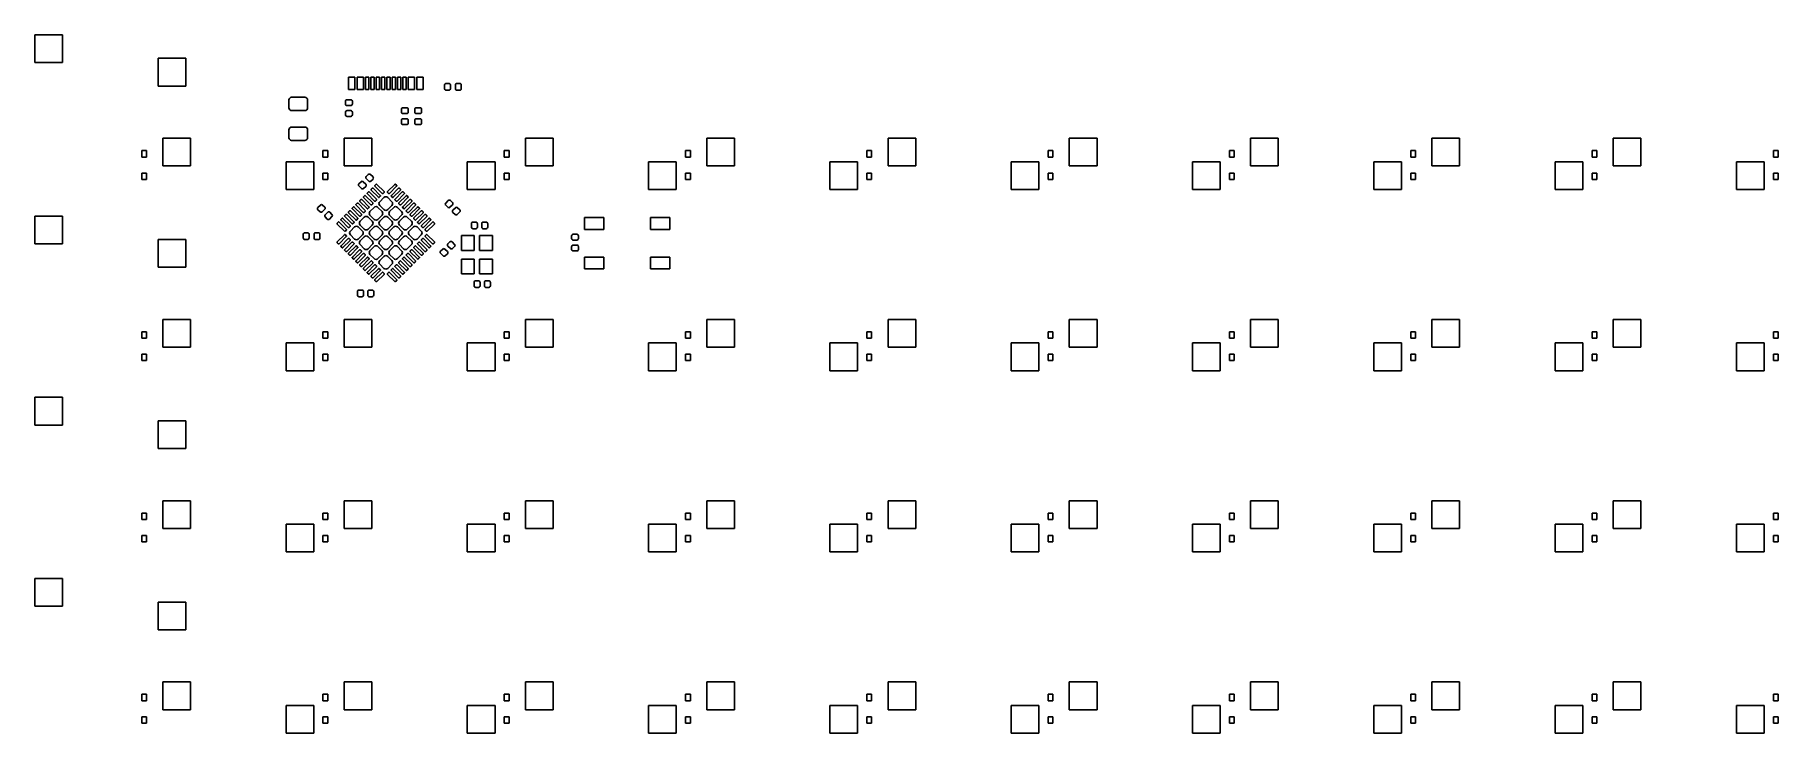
# Model space of a CAD drawing. Extents: x 3.08 to 9.52, y -3.21 to -0.63.
import ezdxf

# ---------------------------------------------------------------- set-up
doc = ezdxf.new("R2010")
doc.units = 0
doc.header["$MEASUREMENT"] = 0
doc.layers.add('BLACK', color=7, linetype='CONTINUOUS')

msp = doc.modelspace()

# ---------------------------------------------------------------- linework, layer by layer
at = {"layer": 'BLACK', "linetype": 'CONTINUOUS'}
for p, q in [((3.08268, -0.737204), (3.08268, -0.634842)), ((3.08268, -0.634842), (3.18504, -0.634842)), ((3.18504, -0.634842), (3.18504, -0.737204)), ((3.18504, -0.737204), (3.08268, -0.737204)), ((3.5374, -0.823818), (3.5374, -0.721456)), ((3.5374, -0.721456), (3.63976, -0.721456)), ((3.63976, -0.721456), (3.63976, -0.823818)), ((3.63976, -0.823818), (3.5374, -0.823818)), ((4.24048, -0.791141), (4.26411, -0.791141)), ((4.24048, -0.836417), (4.24048, -0.791141)), ((4.26411, -0.836417), (4.24048, -0.836417)), ((4.26411, -0.791141), (4.26411, -0.836417)), ((4.27198, -0.791141), (4.2956, -0.791141)), ((4.27198, -0.836417), (4.27198, -0.791141)), ((4.2956, -0.836417), (4.27198, -0.836417)), ((4.2956, -0.791141), (4.2956, -0.836417)), ((4.30348, -0.836417), (4.30348, -0.791141)), ((4.30348, -0.791141), (4.31529, -0.791141)), ((4.31529, -0.836417), (4.30348, -0.836417)), ((4.31529, -0.791141), (4.31529, -0.836417)), ((4.32316, -0.836417), (4.32316, -0.791141)), ((4.32316, -0.791141), (4.33497, -0.791141)), ((4.33497, -0.836417), (4.32316, -0.836417)), ((4.33497, -0.791141), (4.33497, -0.836417)), ((4.34285, -0.836417), (4.34285, -0.791141)), ((4.34285, -0.791141), (4.35466, -0.791141)), ((4.35466, -0.836417), (4.34285, -0.836417)), ((4.35466, -0.791141), (4.35466, -0.836417)), ((4.36253, -0.836417), (4.36253, -0.791141)), ((4.36253, -0.791141), (4.37434, -0.791141)), ((4.37434, -0.836417), (4.36253, -0.836417)), ((4.37434, -0.791141), (4.37434, -0.836417)), ((4.38222, -0.836417), (4.38222, -0.791141)), ((4.38222, -0.791141), (4.39403, -0.791141)), ((4.39403, -0.836417), (4.38222, -0.836417)), ((4.39403, -0.791141), (4.39403, -0.836417)), ((4.4019, -0.836417), (4.4019, -0.791141)), ((4.4019, -0.791141), (4.41371, -0.791141)), ((4.41371, -0.836417), (4.4019, -0.836417)), ((4.41371, -0.791141), (4.41371, -0.836417)), ((4.42159, -0.836417), (4.42159, -0.791141)), ((4.42159, -0.791141), (4.4334, -0.791141)), ((4.4334, -0.836417), (4.42159, -0.836417)), ((4.4334, -0.791141), (4.4334, -0.836417)), ((4.44127, -0.836417), (4.44127, -0.791141)), ((4.44127, -0.791141), (4.45308, -0.791141)), ((4.45308, -0.836417), (4.44127, -0.836417)), ((4.45308, -0.791141), (4.45308, -0.836417)), ((4.46096, -0.791141), (4.48458, -0.791141)), ((4.46096, -0.836417), (4.46096, -0.791141)), ((4.48458, -0.836417), (4.46096, -0.836417)), ((4.48458, -0.791141), (4.48458, -0.836417)), ((4.49245, -0.791141), (4.51607, -0.791141)), ((4.49245, -0.836417), (4.49245, -0.791141)), ((4.51607, -0.836417), (4.49245, -0.836417)), ((4.51607, -0.791141), (4.51607, -0.836417)), ((4.59528, -0.819488), (4.59568, -0.817454)), ((4.59528, -0.834055), (4.59528, -0.819488)), ((4.59568, -0.836089), (4.59528, -0.834055)), ((4.59568, -0.817454), (4.59683, -0.81573)), ((4.59683, -0.837813), (4.59568, -0.836089)), ((4.59683, -0.81573), (4.59856, -0.814578)), ((4.59856, -0.814578), (4.60059, -0.814173)), ((4.60059, -0.814173), (4.61122, -0.814173)), ((4.61122, -0.814173), (4.61325, -0.814578)), ((4.61325, -0.814578), (4.61498, -0.81573)), ((4.61498, -0.81573), (4.61613, -0.817454)), ((4.61613, -0.836089), (4.61498, -0.837813)), ((4.61613, -0.817454), (4.61654, -0.819488)), ((4.61654, -0.834055), (4.61613, -0.836089)), ((4.61654, -0.819488), (4.61654, -0.834055)), ((4.63543, -0.819488), (4.63584, -0.817454)), ((4.63543, -0.834055), (4.63543, -0.819488)), ((4.63584, -0.836089), (4.63543, -0.834055)), ((4.63584, -0.817454), (4.63699, -0.81573)), ((4.63699, -0.837813), (4.63584, -0.836089)), ((4.63699, -0.81573), (4.63871, -0.814578)), ((4.63871, -0.814578), (4.64075, -0.814173)), ((4.64075, -0.814173), (4.65138, -0.814173)), ((4.65138, -0.814173), (4.65341, -0.814578)), ((4.65341, -0.814578), (4.65514, -0.81573)), ((4.65514, -0.81573), (4.65629, -0.817454)), ((4.65629, -0.836089), (4.65514, -0.837813)), ((4.65629, -0.817454), (4.65669, -0.819488)), ((4.65669, -0.834055), (4.65629, -0.836089)), ((4.65669, -0.819488), (4.65669, -0.834055)), ((4.02067, -0.875), (4.02142, -0.871233)), ((4.02067, -0.904528), (4.02067, -0.875)), ((4.02142, -0.871233), (4.02355, -0.86804)), ((4.02355, -0.86804), (4.02675, -0.865907)), ((4.02675, -0.865907), (4.03051, -0.865157)), ((4.03051, -0.865157), (4.07972, -0.865157)), ((4.07972, -0.865157), (4.08349, -0.865907)), ((4.08349, -0.865907), (4.08668, -0.86804)), ((4.08668, -0.86804), (4.08882, -0.871233)), ((4.08882, -0.871233), (4.08957, -0.875)), ((4.08957, -0.875), (4.08957, -0.904528)), ((4.22953, -0.879724), (4.22993, -0.87769)), ((4.22953, -0.890354), (4.22953, -0.879724)), ((4.22993, -0.892388), (4.22953, -0.890354)), ((4.22993, -0.87769), (4.23108, -0.875966)), ((4.23108, -0.894113), (4.22993, -0.892388)), ((4.23108, -0.875966), (4.23281, -0.874814)), ((4.23281, -0.895265), (4.23108, -0.894113)), ((4.23281, -0.874814), (4.23484, -0.874409)), ((4.23484, -0.895669), (4.23281, -0.895265)), ((4.23484, -0.874409), (4.24941, -0.874409)), ((4.24941, -0.895669), (4.23484, -0.895669)), ((4.24941, -0.874409), (4.25144, -0.874814)), ((4.25144, -0.895265), (4.24941, -0.895669)), ((4.25144, -0.874814), (4.25317, -0.875966)), ((4.25317, -0.894113), (4.25144, -0.895265)), ((4.25317, -0.875966), (4.25432, -0.87769)), ((4.25432, -0.892388), (4.25317, -0.894113)), ((4.25432, -0.87769), (4.25472, -0.879724)), ((4.25472, -0.890354), (4.25432, -0.892388)), ((4.25472, -0.879724), (4.25472, -0.890354)), ((4.59856, -0.838966), (4.59683, -0.837813)), ((4.60059, -0.83937), (4.59856, -0.838966)), ((4.61122, -0.83937), (4.60059, -0.83937)), ((4.61325, -0.838966), (4.61122, -0.83937)), ((4.61498, -0.837813), (4.61325, -0.838966)), ((4.63871, -0.838966), (4.63699, -0.837813)), ((4.64075, -0.83937), (4.63871, -0.838966)), ((4.65138, -0.83937), (4.64075, -0.83937)), ((4.65341, -0.838966), (4.65138, -0.83937)), ((4.65514, -0.837813), (4.65341, -0.838966)), ((4.02142, -0.908294), (4.02067, -0.904528)), ((4.02355, -0.911487), (4.02142, -0.908294)), ((4.02675, -0.913621), (4.02355, -0.911487)), ((4.03051, -0.91437), (4.02675, -0.913621)), ((4.07972, -0.91437), (4.03051, -0.91437)), ((4.08349, -0.913621), (4.07972, -0.91437)), ((4.08668, -0.911487), (4.08349, -0.913621)), ((4.08882, -0.908294), (4.08668, -0.911487)), ((4.08957, -0.904528), (4.08882, -0.908294)), ((4.22953, -0.919882), (4.22993, -0.917848)), ((4.22953, -0.930512), (4.22953, -0.919882)), ((4.22993, -0.932546), (4.22953, -0.930512)), ((4.22993, -0.917848), (4.23108, -0.916124)), ((4.23108, -0.93427), (4.22993, -0.932546)), ((4.23108, -0.916124), (4.23281, -0.914971)), ((4.23281, -0.935422), (4.23108, -0.93427)), ((4.23281, -0.914971), (4.23484, -0.914567)), ((4.23484, -0.935827), (4.23281, -0.935422)), ((4.23484, -0.914567), (4.24941, -0.914567)), ((4.24941, -0.935827), (4.23484, -0.935827)), ((4.24941, -0.914567), (4.25144, -0.914971)), ((4.25144, -0.935422), (4.24941, -0.935827)), ((4.25144, -0.914971), (4.25317, -0.916124)), ((4.25317, -0.93427), (4.25144, -0.935422)), ((4.25317, -0.916124), (4.25432, -0.917848)), ((4.25432, -0.932546), (4.25317, -0.93427)), ((4.25432, -0.917848), (4.25472, -0.919882)), ((4.25472, -0.930512), (4.25432, -0.932546)), ((4.25472, -0.919882), (4.25472, -0.930512)), ((4.43622, -0.909646), (4.43663, -0.907612)), ((4.43622, -0.920276), (4.43622, -0.909646)), ((4.43663, -0.92231), (4.43622, -0.920276)), ((4.43622, -0.949803), (4.43663, -0.947769)), ((4.43622, -0.960433), (4.43622, -0.949803)), ((4.43663, -0.962467), (4.43622, -0.960433)), ((4.43663, -0.907612), (4.43778, -0.905887)), ((4.43778, -0.924034), (4.43663, -0.92231)), ((4.43663, -0.947769), (4.43778, -0.946045)), ((4.43778, -0.964191), (4.43663, -0.962467)), ((4.43778, -0.905887), (4.4395, -0.904735)), ((4.4395, -0.925186), (4.43778, -0.924034)), ((4.43778, -0.946045), (4.4395, -0.944893)), ((4.4395, -0.965343), (4.43778, -0.964191)), ((4.4395, -0.904735), (4.44154, -0.904331)), ((4.44154, -0.925591), (4.4395, -0.925186)), ((4.4395, -0.944893), (4.44154, -0.944488)), ((4.44154, -0.965748), (4.4395, -0.965343)), ((4.44154, -0.904331), (4.4561, -0.904331)), ((4.4561, -0.925591), (4.44154, -0.925591)), ((4.44154, -0.944488), (4.4561, -0.944488)), ((4.4561, -0.904331), (4.45814, -0.904735)), ((4.45814, -0.925186), (4.4561, -0.925591)), ((4.4561, -0.944488), (4.45814, -0.944893)), ((4.45814, -0.965343), (4.4561, -0.965748)), ((4.45814, -0.904735), (4.45986, -0.905887)), ((4.45986, -0.924034), (4.45814, -0.925186)), ((4.45814, -0.944893), (4.45986, -0.946045)), ((4.45986, -0.964191), (4.45814, -0.965343)), ((4.45986, -0.905887), (4.46101, -0.907612)), ((4.46101, -0.92231), (4.45986, -0.924034)), ((4.45986, -0.946045), (4.46101, -0.947769)), ((4.46101, -0.962467), (4.45986, -0.964191)), ((4.46101, -0.907612), (4.46142, -0.909646)), ((4.46142, -0.920276), (4.46101, -0.92231)), ((4.46101, -0.947769), (4.46142, -0.949803)), ((4.46142, -0.960433), (4.46101, -0.962467)), ((4.46142, -0.909646), (4.46142, -0.920276)), ((4.46142, -0.949803), (4.46142, -0.960433)), ((4.48543, -0.909646), (4.48584, -0.907612)), ((4.48543, -0.920276), (4.48543, -0.909646)), ((4.48584, -0.92231), (4.48543, -0.920276)), ((4.48543, -0.949803), (4.48584, -0.947769)), ((4.48543, -0.960433), (4.48543, -0.949803)), ((4.48584, -0.962467), (4.48543, -0.960433)), ((4.48584, -0.907612), (4.48699, -0.905887)), ((4.48699, -0.924034), (4.48584, -0.92231)), ((4.48584, -0.947769), (4.48699, -0.946045)), ((4.48699, -0.964191), (4.48584, -0.962467)), ((4.48699, -0.905887), (4.48871, -0.904735)), ((4.48871, -0.925186), (4.48699, -0.924034)), ((4.48699, -0.946045), (4.48871, -0.944893)), ((4.48871, -0.965343), (4.48699, -0.964191)), ((4.48871, -0.904735), (4.49075, -0.904331)), ((4.49075, -0.925591), (4.48871, -0.925186)), ((4.48871, -0.944893), (4.49075, -0.944488)), ((4.49075, -0.965748), (4.48871, -0.965343)), ((4.49075, -0.904331), (4.50531, -0.904331)), ((4.50531, -0.925591), (4.49075, -0.925591)), ((4.49075, -0.944488), (4.50531, -0.944488)), ((4.50531, -0.904331), (4.50735, -0.904735)), ((4.50735, -0.925186), (4.50531, -0.925591)), ((4.50531, -0.944488), (4.50735, -0.944893)), ((4.50735, -0.965343), (4.50531, -0.965748)), ((4.50735, -0.904735), (4.50907, -0.905887)), ((4.50907, -0.924034), (4.50735, -0.925186)), ((4.50735, -0.944893), (4.50907, -0.946045)), ((4.50907, -0.964191), (4.50735, -0.965343)), ((4.50907, -0.905887), (4.51023, -0.907612)), ((4.51023, -0.92231), (4.50907, -0.924034)), ((4.50907, -0.946045), (4.51023, -0.947769)), ((4.51023, -0.962467), (4.50907, -0.964191)), ((4.51023, -0.907612), (4.51063, -0.909646)), ((4.51063, -0.920276), (4.51023, -0.92231)), ((4.51023, -0.947769), (4.51063, -0.949803)), ((4.51063, -0.960433), (4.51023, -0.962467)), ((4.51063, -0.909646), (4.51063, -0.920276)), ((4.51063, -0.949803), (4.51063, -0.960433)), ((3.55512, -1.11909), (3.55512, -1.01673)), ((3.55512, -1.01673), (3.65748, -1.01673)), ((3.65748, -1.01673), (3.65748, -1.11909)), ((4.02067, -0.985236), (4.02142, -0.98147)), ((4.02067, -1.01476), (4.02067, -0.985236)), ((4.02142, -1.01853), (4.02067, -1.01476)), ((4.02142, -0.98147), (4.02355, -0.978276)), ((4.02355, -1.02172), (4.02142, -1.01853)), ((4.02355, -0.978276), (4.02675, -0.976143)), ((4.02675, -1.02386), (4.02355, -1.02172)), ((4.02675, -0.976143), (4.03051, -0.975394)), ((4.03051, -1.02461), (4.02675, -1.02386)), ((4.03051, -0.975394), (4.07972, -0.975394)), ((4.07972, -1.02461), (4.03051, -1.02461)), ((4.07972, -0.975394), (4.08349, -0.976143)), ((4.08349, -1.02386), (4.07972, -1.02461)), ((4.08349, -0.976143), (4.08668, -0.978276)), ((4.08668, -1.02172), (4.08349, -1.02386)), ((4.08668, -0.978276), (4.08882, -0.98147)), ((4.08882, -1.01853), (4.08668, -1.02172)), ((4.08882, -0.98147), (4.08957, -0.985236)), ((4.08957, -1.01476), (4.08882, -1.01853)), ((4.08957, -0.985236), (4.08957, -1.01476)), ((4.22441, -1.11909), (4.22441, -1.01673)), ((4.22441, -1.01673), (4.32677, -1.01673)), ((4.32677, -1.01673), (4.32677, -1.11909)), ((4.4561, -0.965748), (4.44154, -0.965748)), ((4.50531, -0.965748), (4.49075, -0.965748)), ((4.8937, -1.11909), (4.8937, -1.01673)), ((4.8937, -1.01673), (4.99606, -1.01673)), ((4.99606, -1.01673), (4.99606, -1.11909)), ((5.56299, -1.11909), (5.56299, -1.01673)), ((5.56299, -1.01673), (5.66535, -1.01673)), ((5.66535, -1.01673), (5.66535, -1.11909)), ((6.23228, -1.11909), (6.23228, -1.01673)), ((6.23228, -1.01673), (6.33464, -1.01673)), ((6.33464, -1.01673), (6.33464, -1.11909)), ((6.90157, -1.11909), (6.90157, -1.01673)), ((6.90157, -1.01673), (7.00393, -1.01673)), ((7.00393, -1.01673), (7.00393, -1.11909)), ((7.57086, -1.11909), (7.57086, -1.01673)), ((7.57086, -1.01673), (7.67322, -1.01673)), ((7.67322, -1.01673), (7.67322, -1.11909)), ((8.24015, -1.11909), (8.24015, -1.01673)), ((8.24015, -1.01673), (8.34252, -1.01673)), ((8.34252, -1.01673), (8.34252, -1.11909)), ((8.90944, -1.11909), (8.90944, -1.01673)), ((8.90944, -1.01673), (9.01181, -1.01673)), ((9.01181, -1.01673), (9.01181, -1.11909)), ((3.47703, -1.08596), (3.47703, -1.06234)), ((3.47703, -1.06234), (3.49475, -1.06234)), ((3.49475, -1.08596), (3.47703, -1.08596)), ((3.49475, -1.06234), (3.49475, -1.08596)), ((4.14632, -1.08596), (4.14632, -1.06234)), ((4.14632, -1.06234), (4.16404, -1.06234)), ((4.16404, -1.08596), (4.14632, -1.08596)), ((4.16404, -1.06234), (4.16404, -1.08596)), ((4.81561, -1.08596), (4.81561, -1.06234)), ((4.81561, -1.06234), (4.83333, -1.06234)), ((4.83333, -1.08596), (4.81561, -1.08596)), ((4.83333, -1.06234), (4.83333, -1.08596)), ((5.48491, -1.08596), (5.48491, -1.06234)), ((5.48491, -1.06234), (5.50262, -1.06234)), ((5.50262, -1.08596), (5.48491, -1.08596)), ((5.50262, -1.06234), (5.50262, -1.08596)), ((6.1542, -1.08596), (6.1542, -1.06234)), ((6.1542, -1.06234), (6.17191, -1.06234)), ((6.17191, -1.08596), (6.1542, -1.08596)), ((6.17191, -1.06234), (6.17191, -1.08596)), ((6.82349, -1.08596), (6.82349, -1.06234)), ((6.82349, -1.06234), (6.8412, -1.06234)), ((6.8412, -1.08596), (6.82349, -1.08596)), ((6.8412, -1.06234), (6.8412, -1.08596)), ((7.49278, -1.08596), (7.49278, -1.06234)), ((7.49278, -1.06234), (7.5105, -1.06234)), ((7.5105, -1.08596), (7.49278, -1.08596)), ((7.5105, -1.06234), (7.5105, -1.08596)), ((8.16207, -1.08596), (8.16207, -1.06234)), ((8.16207, -1.06234), (8.17979, -1.06234)), ((8.17979, -1.08596), (8.16207, -1.08596)), ((8.17979, -1.06234), (8.17979, -1.08596)), ((8.83136, -1.08596), (8.83136, -1.06234)), ((8.83136, -1.06234), (8.84908, -1.06234)), ((8.84908, -1.08596), (8.83136, -1.08596)), ((8.84908, -1.06234), (8.84908, -1.08596)), ((9.50065, -1.08596), (9.50065, -1.06234)), ((9.50065, -1.06234), (9.51837, -1.06234)), ((9.51837, -1.08596), (9.50065, -1.08596)), ((9.51837, -1.06234), (9.51837, -1.08596)), ((3.47703, -1.16863), (3.47703, -1.14501)), ((3.47703, -1.14501), (3.49475, -1.14501)), ((3.49475, -1.14501), (3.49475, -1.16863)), ((3.65748, -1.11909), (3.55512, -1.11909)), ((4.00984, -1.20571), (4.00984, -1.10335)), ((4.00984, -1.10335), (4.1122, -1.10335)), ((4.1122, -1.10335), (4.1122, -1.20571)), ((4.14632, -1.16863), (4.14632, -1.14501)), ((4.14632, -1.14501), (4.16404, -1.14501)), ((4.16404, -1.14501), (4.16404, -1.16863)), ((4.32677, -1.11909), (4.22441, -1.11909)), ((4.30476, -1.15987), (4.30595, -1.15809)), ((4.30595, -1.15809), (4.31375, -1.15029)), ((4.31375, -1.15029), (4.31554, -1.1491)), ((4.31554, -1.1491), (4.31765, -1.14868)), ((4.31765, -1.14868), (4.31975, -1.1491)), ((4.31975, -1.1491), (4.32154, -1.15029)), ((4.32154, -1.15029), (4.33101, -1.15976)), ((4.67913, -1.20571), (4.67913, -1.10335)), ((4.67913, -1.10335), (4.78149, -1.10335)), ((4.78149, -1.10335), (4.78149, -1.20571)), ((4.81561, -1.16863), (4.81561, -1.14501)), ((4.81561, -1.14501), (4.83333, -1.14501)), ((4.83333, -1.14501), (4.83333, -1.16863)), ((4.99606, -1.11909), (4.8937, -1.11909)), ((5.34842, -1.20571), (5.34842, -1.10335)), ((5.34842, -1.10335), (5.45078, -1.10335)), ((5.45078, -1.10335), (5.45078, -1.20571)), ((5.48491, -1.16863), (5.48491, -1.14501)), ((5.48491, -1.14501), (5.50262, -1.14501)), ((5.50262, -1.14501), (5.50262, -1.16863)), ((5.66535, -1.11909), (5.56299, -1.11909)), ((6.01771, -1.20571), (6.01771, -1.10335)), ((6.01771, -1.10335), (6.12008, -1.10335)), ((6.12008, -1.10335), (6.12008, -1.20571)), ((6.1542, -1.16863), (6.1542, -1.14501)), ((6.1542, -1.14501), (6.17191, -1.14501)), ((6.17191, -1.14501), (6.17191, -1.16863)), ((6.33464, -1.11909), (6.23228, -1.11909)), ((6.687, -1.20571), (6.687, -1.10335)), ((6.687, -1.10335), (6.78937, -1.10335)), ((6.78937, -1.10335), (6.78937, -1.20571)), ((6.82349, -1.16863), (6.82349, -1.14501)), ((6.82349, -1.14501), (6.8412, -1.14501)), ((6.8412, -1.14501), (6.8412, -1.16863)), ((7.00393, -1.11909), (6.90157, -1.11909)), ((7.3563, -1.20571), (7.3563, -1.10335)), ((7.3563, -1.10335), (7.45866, -1.10335)), ((7.45866, -1.10335), (7.45866, -1.20571)), ((7.49278, -1.16863), (7.49278, -1.14501)), ((7.49278, -1.14501), (7.5105, -1.14501)), ((7.5105, -1.14501), (7.5105, -1.16863)), ((7.67322, -1.11909), (7.57086, -1.11909)), ((8.02559, -1.20571), (8.02559, -1.10335)), ((8.02559, -1.10335), (8.12795, -1.10335)), ((8.12795, -1.10335), (8.12795, -1.20571)), ((8.16207, -1.16863), (8.16207, -1.14501)), ((8.16207, -1.14501), (8.17979, -1.14501)), ((8.17979, -1.14501), (8.17979, -1.16863)), ((8.34252, -1.11909), (8.24015, -1.11909)), ((8.69488, -1.20571), (8.69488, -1.10335)), ((8.69488, -1.10335), (8.79724, -1.10335)), ((8.79724, -1.10335), (8.79724, -1.20571)), ((8.83136, -1.16863), (8.83136, -1.14501)), ((8.83136, -1.14501), (8.84908, -1.14501)), ((8.84908, -1.14501), (8.84908, -1.16863)), ((9.01181, -1.11909), (8.90944, -1.11909)), ((9.36417, -1.20571), (9.36417, -1.10335)), ((9.36417, -1.10335), (9.46653, -1.10335)), ((9.46653, -1.10335), (9.46653, -1.20571)), ((9.50065, -1.16863), (9.50065, -1.14501)), ((9.50065, -1.14501), (9.51837, -1.14501)), ((9.51837, -1.14501), (9.51837, -1.16863)), ((3.49475, -1.16863), (3.47703, -1.16863)), ((4.1122, -1.20571), (4.00984, -1.20571)), ((4.16404, -1.16863), (4.14632, -1.16863)), ((4.27761, -1.18871), (4.27803, -1.1866)), ((4.27803, -1.19082), (4.27761, -1.18871)), ((4.27803, -1.1866), (4.27923, -1.18481)), ((4.27923, -1.19261), (4.27803, -1.19082)), ((4.27923, -1.18481), (4.28702, -1.17702)), ((4.28869, -1.20207), (4.27923, -1.19261)), ((4.28702, -1.17702), (4.28881, -1.17582)), ((4.29048, -1.20327), (4.28869, -1.20207)), ((4.28881, -1.17582), (4.29092, -1.1754)), ((4.29259, -1.20369), (4.29048, -1.20327)), ((4.29092, -1.1754), (4.29303, -1.17582)), ((4.2947, -1.20327), (4.29259, -1.20369)), ((4.29303, -1.17582), (4.29482, -1.17702)), ((4.29649, -1.20207), (4.2947, -1.20327)), ((4.29482, -1.17702), (4.30428, -1.18648)), ((4.30428, -1.19428), (4.29649, -1.20207)), ((4.30428, -1.18648), (4.30548, -1.18827)), ((4.30548, -1.19249), (4.30428, -1.19428)), ((4.30434, -1.16198), (4.30476, -1.15987)), ((4.30476, -1.16409), (4.30434, -1.16198)), ((4.30595, -1.16588), (4.30476, -1.16409)), ((4.30548, -1.18827), (4.3059, -1.19038)), ((4.3059, -1.19038), (4.30548, -1.19249)), ((4.31542, -1.17535), (4.30595, -1.16588)), ((4.3097, -1.22032), (4.30989, -1.21937)), ((4.30989, -1.22126), (4.3097, -1.22032)), ((4.30989, -1.21937), (4.31042, -1.21858)), ((4.31042, -1.22206), (4.30989, -1.22126)), ((4.31042, -1.21858), (4.3139, -1.2151)), ((4.33687, -1.2485), (4.31042, -1.22206)), ((4.3139, -1.2151), (4.3147, -1.21456)), ((4.3147, -1.21456), (4.31564, -1.21437)), ((4.31721, -1.17654), (4.31542, -1.17535)), ((4.31564, -1.21437), (4.31658, -1.21456)), ((4.31658, -1.21456), (4.31738, -1.2151)), ((4.31932, -1.17696), (4.31721, -1.17654)), ((4.31738, -1.2151), (4.34383, -1.24154)), ((4.32143, -1.17654), (4.31932, -1.17696)), ((4.32321, -1.17535), (4.32143, -1.17654)), ((4.33101, -1.16755), (4.32321, -1.17535)), ((4.32362, -1.2064), (4.32381, -1.20545)), ((4.32381, -1.20734), (4.32362, -1.2064)), ((4.32381, -1.20545), (4.32434, -1.20466)), ((4.32434, -1.20814), (4.32381, -1.20734)), ((4.32434, -1.20466), (4.32782, -1.20118)), ((4.35079, -1.23458), (4.32434, -1.20814)), ((4.32782, -1.20118), (4.32862, -1.20064)), ((4.32862, -1.20064), (4.32956, -1.20046)), ((4.32956, -1.20046), (4.3305, -1.20064)), ((4.3305, -1.20064), (4.3313, -1.20118)), ((4.33101, -1.15976), (4.3322, -1.16154)), ((4.3322, -1.16576), (4.33101, -1.16755)), ((4.3313, -1.20118), (4.35775, -1.22762)), ((4.3322, -1.16154), (4.33262, -1.16365)), ((4.33262, -1.16365), (4.3322, -1.16576)), ((4.33754, -1.19248), (4.33773, -1.19153)), ((4.33773, -1.19342), (4.33754, -1.19248)), ((4.33773, -1.19153), (4.33826, -1.19074)), ((4.33826, -1.19422), (4.33773, -1.19342)), ((4.33826, -1.19074), (4.34174, -1.18726)), ((4.36471, -1.22066), (4.33826, -1.19422)), ((4.34174, -1.18726), (4.34254, -1.18672)), ((4.34254, -1.18672), (4.34348, -1.18654)), ((4.34348, -1.18654), (4.34442, -1.18672)), ((4.34442, -1.18672), (4.34522, -1.18726)), ((4.34522, -1.18726), (4.37167, -1.2137)), ((4.36551, -1.2212), (4.36471, -1.22066)), ((4.36645, -1.22138), (4.36551, -1.2212)), ((4.36739, -1.2212), (4.36645, -1.22138)), ((4.36819, -1.22066), (4.36739, -1.2212)), ((4.37167, -1.21718), (4.36819, -1.22066)), ((4.37167, -1.2137), (4.3722, -1.2145)), ((4.3722, -1.21639), (4.37167, -1.21718)), ((4.3722, -1.2145), (4.37239, -1.21544)), ((4.37239, -1.21544), (4.3722, -1.21639)), ((4.38417, -1.21544), (4.38436, -1.2145)), ((4.38436, -1.21639), (4.38417, -1.21544)), ((4.38436, -1.2145), (4.38489, -1.2137)), ((4.38489, -1.21718), (4.38436, -1.21639)), ((4.38489, -1.2137), (4.41134, -1.18726)), ((4.38837, -1.22066), (4.38489, -1.21718)), ((4.38917, -1.2212), (4.38837, -1.22066)), ((4.39011, -1.22138), (4.38917, -1.2212)), ((4.39105, -1.2212), (4.39011, -1.22138)), ((4.39185, -1.22066), (4.39105, -1.2212)), ((4.4183, -1.19422), (4.39185, -1.22066)), ((4.39881, -1.22762), (4.42526, -1.20118)), ((4.43222, -1.20814), (4.40577, -1.23458)), ((4.41134, -1.18726), (4.41214, -1.18672)), ((4.41214, -1.18672), (4.41308, -1.18654)), ((4.41273, -1.24154), (4.43918, -1.2151)), ((4.41308, -1.18654), (4.41402, -1.18672)), ((4.41402, -1.18672), (4.41482, -1.18726)), ((4.41482, -1.18726), (4.4183, -1.19074)), ((4.4183, -1.19074), (4.41883, -1.19153)), ((4.41883, -1.19342), (4.4183, -1.19422)), ((4.41883, -1.19153), (4.41902, -1.19248)), ((4.41902, -1.19248), (4.41883, -1.19342)), ((4.44614, -1.22206), (4.41969, -1.2485)), ((4.42526, -1.20118), (4.42606, -1.20064)), ((4.42606, -1.20064), (4.427, -1.20046)), ((4.427, -1.20046), (4.42794, -1.20064)), ((4.42794, -1.20064), (4.42874, -1.20118)), ((4.42874, -1.20118), (4.43222, -1.20466)), ((4.43222, -1.20466), (4.43275, -1.20545)), ((4.43275, -1.20734), (4.43222, -1.20814)), ((4.43275, -1.20545), (4.43294, -1.2064)), ((4.43294, -1.2064), (4.43275, -1.20734)), ((4.43918, -1.2151), (4.43997, -1.21456)), ((4.43997, -1.21456), (4.44092, -1.21437)), ((4.44092, -1.21437), (4.44186, -1.21456)), ((4.44186, -1.21456), (4.44266, -1.2151)), ((4.44266, -1.2151), (4.44614, -1.21858)), ((4.44614, -1.21858), (4.44667, -1.21937)), ((4.44667, -1.22126), (4.44614, -1.22206)), ((4.44667, -1.21937), (4.44686, -1.22032)), ((4.44686, -1.22032), (4.44667, -1.22126)), ((4.78149, -1.20571), (4.67913, -1.20571)), ((4.83333, -1.16863), (4.81561, -1.16863)), ((5.45078, -1.20571), (5.34842, -1.20571)), ((5.50262, -1.16863), (5.48491, -1.16863)), ((6.12008, -1.20571), (6.01771, -1.20571)), ((6.17191, -1.16863), (6.1542, -1.16863)), ((6.78937, -1.20571), (6.687, -1.20571)), ((6.8412, -1.16863), (6.82349, -1.16863)), ((7.45866, -1.20571), (7.3563, -1.20571)), ((7.5105, -1.16863), (7.49278, -1.16863)), ((8.12795, -1.20571), (8.02559, -1.20571)), ((8.17979, -1.16863), (8.16207, -1.16863)), ((8.79724, -1.20571), (8.69488, -1.20571)), ((8.84908, -1.16863), (8.83136, -1.16863)), ((9.46653, -1.20571), (9.36417, -1.20571)), ((9.51837, -1.16863), (9.50065, -1.16863)), ((4.12604, -1.27684), (4.12646, -1.27473)), ((4.12646, -1.27895), (4.12604, -1.27684)), ((4.12646, -1.27473), (4.12765, -1.27295)), ((4.12765, -1.28074), (4.12646, -1.27895)), ((4.12765, -1.27295), (4.13712, -1.26348)), ((4.13545, -1.28853), (4.12765, -1.28074)), ((4.13712, -1.26348), (4.13891, -1.26229)), ((4.13891, -1.26229), (4.14102, -1.26187)), ((4.14102, -1.26187), (4.14313, -1.26229)), ((4.14313, -1.26229), (4.14491, -1.26348)), ((4.15271, -1.27907), (4.14324, -1.28853)), ((4.14491, -1.26348), (4.15271, -1.27127)), ((4.15271, -1.27127), (4.1539, -1.27306)), ((4.1539, -1.27728), (4.15271, -1.27907)), ((4.1539, -1.27306), (4.15432, -1.27517)), ((4.15432, -1.27517), (4.1539, -1.27728)), ((4.24082, -1.28817), (4.2443, -1.28469)), ((4.2443, -1.28469), (4.2451, -1.28416)), ((4.2451, -1.28416), (4.24604, -1.28397)), ((4.24604, -1.28397), (4.24699, -1.28416)), ((4.24699, -1.28416), (4.24778, -1.28469)), ((4.24778, -1.28469), (4.27423, -1.31114)), ((4.25402, -1.27599), (4.25421, -1.27505)), ((4.25421, -1.27693), (4.25402, -1.27599)), ((4.25421, -1.27505), (4.25474, -1.27425)), ((4.25474, -1.27773), (4.25421, -1.27693)), ((4.25474, -1.27425), (4.25822, -1.27077)), ((4.28119, -1.30418), (4.25474, -1.27773)), ((4.25822, -1.27077), (4.25902, -1.27024)), ((4.25902, -1.27024), (4.25996, -1.27005)), ((4.25996, -1.27005), (4.26091, -1.27024)), ((4.26091, -1.27024), (4.2617, -1.27077)), ((4.2617, -1.27077), (4.28815, -1.29722)), ((4.26794, -1.26207), (4.26813, -1.26113)), ((4.26813, -1.26302), (4.26794, -1.26207)), ((4.26813, -1.26113), (4.26866, -1.26033)), ((4.26866, -1.26381), (4.26813, -1.26302)), ((4.26866, -1.26033), (4.27214, -1.25685)), ((4.29511, -1.29026), (4.26866, -1.26381)), ((4.27214, -1.25685), (4.27294, -1.25632)), ((4.27294, -1.25632), (4.27388, -1.25613)), ((4.27388, -1.25613), (4.27482, -1.25632)), ((4.27482, -1.25632), (4.27562, -1.25685)), ((4.27562, -1.25685), (4.30207, -1.2833)), ((4.28186, -1.24815), (4.28205, -1.24721)), ((4.28205, -1.2491), (4.28186, -1.24815)), ((4.28205, -1.24721), (4.28258, -1.24641)), ((4.28258, -1.24989), (4.28205, -1.2491)), ((4.28258, -1.24641), (4.28606, -1.24293)), ((4.30903, -1.27634), (4.28258, -1.24989)), ((4.28606, -1.24293), (4.28686, -1.2424)), ((4.28686, -1.2424), (4.2878, -1.24221)), ((4.2878, -1.24221), (4.28874, -1.2424)), ((4.28874, -1.2424), (4.28954, -1.24293)), ((4.28954, -1.24293), (4.31599, -1.26938)), ((4.29578, -1.23423), (4.29597, -1.23329)), ((4.29597, -1.23518), (4.29578, -1.23423)), ((4.29597, -1.23329), (4.2965, -1.23249)), ((4.2965, -1.23597), (4.29597, -1.23518)), ((4.2965, -1.23249), (4.29998, -1.22901)), ((4.32295, -1.26242), (4.2965, -1.23597)), ((4.30207, -1.28678), (4.29859, -1.29026)), ((4.29998, -1.22901), (4.30078, -1.22848)), ((4.30078, -1.22848), (4.30172, -1.22829)), ((4.30172, -1.22829), (4.30266, -1.22848)), ((4.30207, -1.2833), (4.3026, -1.2841)), ((4.3026, -1.28598), (4.30207, -1.28678)), ((4.3026, -1.2841), (4.30279, -1.28504)), ((4.30279, -1.28504), (4.3026, -1.28598)), ((4.30266, -1.22848), (4.30346, -1.22901)), ((4.30346, -1.22901), (4.32991, -1.25546)), ((4.30983, -1.27687), (4.30903, -1.27634)), ((4.31077, -1.27706), (4.30983, -1.27687)), ((4.31171, -1.27687), (4.31077, -1.27706)), ((4.31251, -1.27634), (4.31171, -1.27687)), ((4.31599, -1.27286), (4.31251, -1.27634)), ((4.31599, -1.26938), (4.31652, -1.27018)), ((4.31652, -1.27206), (4.31599, -1.27286)), ((4.31652, -1.27018), (4.31671, -1.27112)), ((4.31671, -1.27112), (4.31652, -1.27206)), ((4.31768, -1.29032), (4.31982, -1.28713)), ((4.31982, -1.28713), (4.33513, -1.27182)), ((4.32375, -1.26295), (4.32295, -1.26242)), ((4.32469, -1.26314), (4.32375, -1.26295)), ((4.32563, -1.26295), (4.32469, -1.26314)), ((4.32643, -1.26242), (4.32563, -1.26295)), ((4.32991, -1.25894), (4.32643, -1.26242)), ((4.32991, -1.25546), (4.33044, -1.25626)), ((4.33044, -1.25814), (4.32991, -1.25894)), ((4.33044, -1.25626), (4.33063, -1.2572)), ((4.33063, -1.2572), (4.33044, -1.25814)), ((4.33513, -1.27182), (4.33832, -1.26968)), ((4.33767, -1.24904), (4.33687, -1.2485)), ((4.33861, -1.24922), (4.33767, -1.24904)), ((4.33832, -1.26968), (4.34209, -1.26893)), ((4.33955, -1.24904), (4.33861, -1.24922)), ((4.34035, -1.2485), (4.33955, -1.24904)), ((4.34383, -1.24502), (4.34035, -1.2485)), ((4.34209, -1.26893), (4.34585, -1.26968)), ((4.34383, -1.24154), (4.34436, -1.24234)), ((4.34436, -1.24422), (4.34383, -1.24502)), ((4.34436, -1.24234), (4.34455, -1.24328)), ((4.34455, -1.24328), (4.34436, -1.24422)), ((4.34585, -1.26968), (4.34905, -1.27182)), ((4.34905, -1.27182), (4.36436, -1.28713)), ((4.35159, -1.23512), (4.35079, -1.23458)), ((4.35253, -1.2353), (4.35159, -1.23512)), ((4.35347, -1.23512), (4.35253, -1.2353)), ((4.35312, -1.2579), (4.35387, -1.25413)), ((4.35387, -1.26166), (4.35312, -1.2579)), ((4.35427, -1.23458), (4.35347, -1.23512)), ((4.35387, -1.25413), (4.35601, -1.25094)), ((4.35601, -1.26486), (4.35387, -1.26166)), ((4.35775, -1.2311), (4.35427, -1.23458)), ((4.35601, -1.25094), (4.37132, -1.23563)), ((4.37132, -1.28017), (4.35601, -1.26486)), ((4.35775, -1.22762), (4.35828, -1.22842)), ((4.35828, -1.2303), (4.35775, -1.2311)), ((4.35828, -1.22842), (4.35847, -1.22936)), ((4.35847, -1.22936), (4.35828, -1.2303)), ((4.36436, -1.28713), (4.36649, -1.29032)), ((4.37132, -1.23563), (4.37451, -1.23349)), ((4.37451, -1.2823), (4.37132, -1.28017)), ((4.37451, -1.23349), (4.37828, -1.23274)), ((4.37828, -1.28305), (4.37451, -1.2823)), ((4.37828, -1.23274), (4.38205, -1.23349)), ((4.38205, -1.2823), (4.37828, -1.28305)), ((4.38205, -1.23349), (4.38524, -1.23563)), ((4.38524, -1.28017), (4.38205, -1.2823)), ((4.38524, -1.23563), (4.40055, -1.25094)), ((4.40055, -1.26486), (4.38524, -1.28017)), ((4.39006, -1.29032), (4.3922, -1.28713)), ((4.3922, -1.28713), (4.40751, -1.27182)), ((4.39809, -1.22936), (4.39828, -1.22842)), ((4.39828, -1.2303), (4.39809, -1.22936)), ((4.39828, -1.22842), (4.39881, -1.22762)), ((4.39881, -1.2311), (4.39828, -1.2303)), ((4.40229, -1.23458), (4.39881, -1.2311)), ((4.40055, -1.25094), (4.40268, -1.25413)), ((4.40268, -1.26166), (4.40055, -1.26486)), ((4.40309, -1.23512), (4.40229, -1.23458)), ((4.40268, -1.25413), (4.40343, -1.2579)), ((4.40343, -1.2579), (4.40268, -1.26166)), ((4.40403, -1.2353), (4.40309, -1.23512)), ((4.40497, -1.23512), (4.40403, -1.2353)), ((4.40577, -1.23458), (4.40497, -1.23512)), ((4.40751, -1.27182), (4.4107, -1.26968)), ((4.4107, -1.26968), (4.41447, -1.26893)), ((4.41201, -1.24328), (4.4122, -1.24234)), ((4.4122, -1.24422), (4.41201, -1.24328)), ((4.4122, -1.24234), (4.41273, -1.24154)), ((4.41273, -1.24502), (4.4122, -1.24422)), ((4.41621, -1.2485), (4.41273, -1.24502)), ((4.41447, -1.26893), (4.41824, -1.26968)), ((4.41701, -1.24904), (4.41621, -1.2485)), ((4.41795, -1.24922), (4.41701, -1.24904)), ((4.41889, -1.24904), (4.41795, -1.24922)), ((4.41824, -1.26968), (4.42143, -1.27182)), ((4.41969, -1.2485), (4.41889, -1.24904)), ((4.42143, -1.27182), (4.43674, -1.28713)), ((4.42593, -1.2572), (4.42612, -1.25626)), ((4.42612, -1.25814), (4.42593, -1.2572)), ((4.42612, -1.25626), (4.42665, -1.25546)), ((4.42665, -1.25894), (4.42612, -1.25814)), ((4.42665, -1.25546), (4.4531, -1.22901)), ((4.43013, -1.26242), (4.42665, -1.25894)), ((4.43093, -1.26295), (4.43013, -1.26242)), ((4.43187, -1.26314), (4.43093, -1.26295)), ((4.43281, -1.26295), (4.43187, -1.26314)), ((4.43361, -1.26242), (4.43281, -1.26295)), ((4.46006, -1.23597), (4.43361, -1.26242)), ((4.43674, -1.28713), (4.43887, -1.29032)), ((4.43985, -1.27112), (4.44003, -1.27018)), ((4.44003, -1.27206), (4.43985, -1.27112)), ((4.44003, -1.27018), (4.44057, -1.26938)), ((4.44057, -1.27286), (4.44003, -1.27206)), ((4.44057, -1.26938), (4.46702, -1.24293)), ((4.44405, -1.27634), (4.44057, -1.27286)), ((4.44485, -1.27687), (4.44405, -1.27634)), ((4.44579, -1.27706), (4.44485, -1.27687)), ((4.44673, -1.27687), (4.44579, -1.27706)), ((4.44753, -1.27634), (4.44673, -1.27687)), ((4.47397, -1.24989), (4.44753, -1.27634)), ((4.4531, -1.22901), (4.45389, -1.22848)), ((4.45377, -1.28504), (4.45395, -1.2841)), ((4.45395, -1.28598), (4.45377, -1.28504)), ((4.45389, -1.22848), (4.45484, -1.22829)), ((4.45395, -1.2841), (4.45449, -1.2833)), ((4.45449, -1.28678), (4.45395, -1.28598)), ((4.45449, -1.2833), (4.48093, -1.25685)), ((4.45797, -1.29026), (4.45449, -1.28678)), ((4.45484, -1.22829), (4.45578, -1.22848)), ((4.45578, -1.22848), (4.45658, -1.22901)), ((4.45658, -1.22901), (4.46006, -1.23249)), ((4.46006, -1.23249), (4.46059, -1.23329)), ((4.46059, -1.23518), (4.46006, -1.23597)), ((4.46059, -1.23329), (4.46078, -1.23423)), ((4.46078, -1.23423), (4.46059, -1.23518)), ((4.48789, -1.26381), (4.46145, -1.29026)), ((4.46702, -1.24293), (4.46781, -1.2424)), ((4.46781, -1.2424), (4.46876, -1.24221)), ((4.46841, -1.29722), (4.49485, -1.27077)), ((4.46876, -1.24221), (4.4697, -1.2424)), ((4.4697, -1.2424), (4.47049, -1.24293)), ((4.47049, -1.24293), (4.47397, -1.24641)), ((4.47397, -1.24641), (4.47451, -1.24721)), ((4.47451, -1.2491), (4.47397, -1.24989)), ((4.47451, -1.24721), (4.4747, -1.24815)), ((4.4747, -1.24815), (4.47451, -1.2491)), ((4.50181, -1.27773), (4.47537, -1.30418)), ((4.48093, -1.25685), (4.48173, -1.25632)), ((4.48173, -1.25632), (4.48267, -1.25613)), ((4.48233, -1.31114), (4.50877, -1.28469)), ((4.48267, -1.25613), (4.48362, -1.25632)), ((4.48362, -1.25632), (4.48441, -1.25685)), ((4.48441, -1.25685), (4.48789, -1.26033)), ((4.48789, -1.26033), (4.48843, -1.26113)), ((4.48843, -1.26302), (4.48789, -1.26381)), ((4.48843, -1.26113), (4.48861, -1.26207)), ((4.48861, -1.26207), (4.48843, -1.26302)), ((4.49485, -1.27077), (4.49565, -1.27024)), ((4.49565, -1.27024), (4.49659, -1.27005)), ((4.49659, -1.27005), (4.49754, -1.27024)), ((4.49754, -1.27024), (4.49833, -1.27077)), ((4.49833, -1.27077), (4.50181, -1.27425)), ((4.50181, -1.27425), (4.50235, -1.27505)), ((4.50235, -1.27693), (4.50181, -1.27773)), ((4.50235, -1.27505), (4.50253, -1.27599)), ((4.50253, -1.27599), (4.50235, -1.27693)), ((4.50877, -1.28469), (4.50957, -1.28416)), ((4.50957, -1.28416), (4.51051, -1.28397)), ((4.51051, -1.28397), (4.51145, -1.28416)), ((4.51145, -1.28416), (4.51225, -1.28469)), ((4.51225, -1.28469), (4.51573, -1.28817)), ((4.59769, -1.25991), (4.59811, -1.2578)), ((4.59811, -1.26202), (4.59769, -1.25991)), ((4.59811, -1.2578), (4.59931, -1.25602)), ((4.59931, -1.26381), (4.59811, -1.26202)), ((4.59931, -1.25602), (4.60877, -1.24655)), ((4.6071, -1.27161), (4.59931, -1.26381)), ((4.60889, -1.2728), (4.6071, -1.27161)), ((4.60877, -1.24655), (4.61056, -1.24536)), ((4.611, -1.27322), (4.60889, -1.2728)), ((4.61056, -1.24536), (4.61267, -1.24494)), ((4.61311, -1.2728), (4.611, -1.27322)), ((4.61267, -1.24494), (4.61478, -1.24536)), ((4.6149, -1.27161), (4.61311, -1.2728)), ((4.61478, -1.24536), (4.61657, -1.24655)), ((4.62436, -1.26214), (4.6149, -1.27161)), ((4.61657, -1.24655), (4.62436, -1.25435)), ((4.62436, -1.25435), (4.62556, -1.25613)), ((4.62556, -1.26035), (4.62436, -1.26214)), ((4.62442, -1.28664), (4.62484, -1.28453)), ((4.62484, -1.28875), (4.62442, -1.28664)), ((4.62484, -1.28453), (4.62603, -1.28274)), ((4.62556, -1.25613), (4.62598, -1.25824)), ((4.62598, -1.25824), (4.62556, -1.26035)), ((4.62603, -1.28274), (4.6355, -1.27328)), ((4.6355, -1.27328), (4.63729, -1.27208)), ((4.63729, -1.27208), (4.63939, -1.27166)), ((4.63939, -1.27166), (4.6415, -1.27208)), ((4.6415, -1.27208), (4.64329, -1.27328)), ((4.64329, -1.27328), (4.65109, -1.28107)), ((4.65109, -1.28107), (4.65228, -1.28286)), ((4.65228, -1.28708), (4.65109, -1.28887)), ((4.65228, -1.28286), (4.6527, -1.28497)), ((4.6527, -1.28497), (4.65228, -1.28708)), ((3.08268, -1.4065), (3.08268, -1.30413)), ((3.08268, -1.30413), (3.18504, -1.30413)), ((3.18504, -1.30413), (3.18504, -1.4065)), ((4.13724, -1.28973), (4.13545, -1.28853)), ((4.13935, -1.29015), (4.13724, -1.28973)), ((4.14145, -1.28973), (4.13935, -1.29015)), ((4.14324, -1.28853), (4.14145, -1.28973)), ((4.15276, -1.30357), (4.15318, -1.30146)), ((4.15318, -1.30568), (4.15276, -1.30357)), ((4.15318, -1.30146), (4.15438, -1.29967)), ((4.15438, -1.30747), (4.15318, -1.30568)), ((4.15438, -1.29967), (4.16384, -1.29021)), ((4.16217, -1.31526), (4.15438, -1.30747)), ((4.16396, -1.31645), (4.16217, -1.31526)), ((4.16384, -1.29021), (4.16563, -1.28901)), ((4.16607, -1.31687), (4.16396, -1.31645)), ((4.16563, -1.28901), (4.16774, -1.28859)), ((4.16818, -1.31645), (4.16607, -1.31687)), ((4.16774, -1.28859), (4.16985, -1.28901)), ((4.16997, -1.31526), (4.16818, -1.31645)), ((4.16985, -1.28901), (4.17164, -1.29021)), ((4.17943, -1.3058), (4.16997, -1.31526)), ((4.17164, -1.29021), (4.17943, -1.298)), ((4.17943, -1.298), (4.18063, -1.29979)), ((4.18063, -1.30401), (4.17943, -1.3058)), ((4.18063, -1.29979), (4.18105, -1.3019)), ((4.18105, -1.3019), (4.18063, -1.30401)), ((4.19835, -1.33167), (4.19853, -1.33073)), ((4.19853, -1.33261), (4.19835, -1.33167)), ((4.19853, -1.33073), (4.19907, -1.32993)), ((4.19907, -1.33341), (4.19853, -1.33261)), ((4.19907, -1.32993), (4.20255, -1.32645)), ((4.22551, -1.35986), (4.19907, -1.33341)), ((4.20255, -1.32645), (4.20334, -1.32592)), ((4.20334, -1.32592), (4.20429, -1.32573)), ((4.20429, -1.32573), (4.20523, -1.32592)), ((4.20523, -1.32592), (4.20603, -1.32645)), ((4.20603, -1.32645), (4.23247, -1.3529)), ((4.21226, -1.31775), (4.21245, -1.31681)), ((4.21245, -1.31869), (4.21226, -1.31775)), ((4.21245, -1.31681), (4.21299, -1.31601)), ((4.21299, -1.31949), (4.21245, -1.31869)), ((4.21299, -1.31601), (4.21647, -1.31253)), ((4.23943, -1.34594), (4.21299, -1.31949)), ((4.21647, -1.31253), (4.21726, -1.312)), ((4.21726, -1.312), (4.21821, -1.31181)), ((4.21821, -1.31181), (4.21915, -1.312)), ((4.21915, -1.312), (4.21995, -1.31253)), ((4.21995, -1.31253), (4.24639, -1.33898)), ((4.22618, -1.30383), (4.22637, -1.30289)), ((4.22637, -1.30477), (4.22618, -1.30383)), ((4.22637, -1.30289), (4.22691, -1.30209)), ((4.22691, -1.30557), (4.22637, -1.30477)), ((4.22691, -1.30209), (4.23038, -1.29861)), ((4.25335, -1.33202), (4.22691, -1.30557)), ((4.23038, -1.29861), (4.23118, -1.29808)), ((4.23118, -1.29808), (4.23212, -1.29789)), ((4.23212, -1.29789), (4.23307, -1.29808)), ((4.23307, -1.29808), (4.23386, -1.29861)), ((4.23386, -1.29861), (4.26031, -1.32506)), ((4.24023, -1.34647), (4.23943, -1.34594)), ((4.2401, -1.28991), (4.24029, -1.28897)), ((4.24029, -1.29085), (4.2401, -1.28991)), ((4.24117, -1.34666), (4.24023, -1.34647)), ((4.24029, -1.28897), (4.24082, -1.28817)), ((4.24082, -1.29165), (4.24029, -1.29085)), ((4.26727, -1.3181), (4.24082, -1.29165)), ((4.24211, -1.34647), (4.24117, -1.34666)), ((4.24291, -1.34594), (4.24211, -1.34647)), ((4.24639, -1.34246), (4.24291, -1.34594)), ((4.24639, -1.33898), (4.24693, -1.33978)), ((4.24693, -1.34166), (4.24639, -1.34246)), ((4.24693, -1.33978), (4.24711, -1.34072)), ((4.24711, -1.34072), (4.24693, -1.34166)), ((4.24744, -1.35951), (4.26275, -1.3442)), ((4.25415, -1.33255), (4.25335, -1.33202)), ((4.25509, -1.33274), (4.25415, -1.33255)), ((4.25603, -1.33255), (4.25509, -1.33274)), ((4.25683, -1.33202), (4.25603, -1.33255)), ((4.26031, -1.32854), (4.25683, -1.33202)), ((4.26031, -1.32506), (4.26085, -1.32586)), ((4.26085, -1.32774), (4.26031, -1.32854)), ((4.26085, -1.32586), (4.26103, -1.3268)), ((4.26103, -1.3268), (4.26085, -1.32774)), ((4.26275, -1.3442), (4.26594, -1.34206)), ((4.26594, -1.34206), (4.26971, -1.34132)), ((4.26807, -1.31863), (4.26727, -1.3181)), ((4.26901, -1.31882), (4.26807, -1.31863)), ((4.26995, -1.31863), (4.26901, -1.31882)), ((4.26971, -1.34132), (4.27347, -1.34206)), ((4.27075, -1.3181), (4.26995, -1.31863)), ((4.27423, -1.31462), (4.27075, -1.3181)), ((4.27347, -1.34206), (4.27667, -1.3442)), ((4.27423, -1.31114), (4.27476, -1.31194)), ((4.27476, -1.31382), (4.27423, -1.31462)), ((4.27476, -1.31194), (4.27495, -1.31288)), ((4.27495, -1.31288), (4.27476, -1.31382)), ((4.27667, -1.3442), (4.29198, -1.35951)), ((4.28074, -1.33028), (4.28149, -1.32651)), ((4.28149, -1.33405), (4.28074, -1.33028)), ((4.28199, -1.30471), (4.28119, -1.30418)), ((4.28149, -1.32651), (4.28363, -1.32332)), ((4.28363, -1.33724), (4.28149, -1.33405)), ((4.28293, -1.3049), (4.28199, -1.30471)), ((4.28387, -1.30471), (4.28293, -1.3049)), ((4.28363, -1.32332), (4.29894, -1.30801)), ((4.29894, -1.35255), (4.28363, -1.33724)), ((4.28467, -1.30418), (4.28387, -1.30471)), ((4.28815, -1.3007), (4.28467, -1.30418)), ((4.28815, -1.29722), (4.28868, -1.29802)), ((4.28868, -1.2999), (4.28815, -1.3007)), ((4.28868, -1.29802), (4.28887, -1.29896)), ((4.28887, -1.29896), (4.28868, -1.2999)), ((4.29591, -1.29079), (4.29511, -1.29026)), ((4.29685, -1.29098), (4.29591, -1.29079)), ((4.29779, -1.29079), (4.29685, -1.29098)), ((4.29859, -1.29026), (4.29779, -1.29079)), ((4.29894, -1.30801), (4.30213, -1.30587)), ((4.30213, -1.30587), (4.3059, -1.30512)), ((4.3059, -1.30512), (4.30966, -1.30587)), ((4.30966, -1.30587), (4.31286, -1.30801)), ((4.31286, -1.30801), (4.32817, -1.32332)), ((4.32817, -1.33724), (4.31286, -1.35255)), ((4.31693, -1.29409), (4.31768, -1.29032)), ((4.31768, -1.29785), (4.31693, -1.29409)), ((4.31982, -1.30105), (4.31768, -1.29785)), ((4.33513, -1.31636), (4.31982, -1.30105)), ((4.31982, -1.35951), (4.33513, -1.3442)), ((4.32817, -1.32332), (4.3303, -1.32651)), ((4.3303, -1.33405), (4.32817, -1.33724)), ((4.3303, -1.32651), (4.33105, -1.33028)), ((4.33105, -1.33028), (4.3303, -1.33405)), ((4.33832, -1.31849), (4.33513, -1.31636)), ((4.33513, -1.3442), (4.33832, -1.34206)), ((4.34209, -1.31924), (4.33832, -1.31849)), ((4.33832, -1.34206), (4.34209, -1.34132)), ((4.34585, -1.31849), (4.34209, -1.31924)), ((4.34209, -1.34132), (4.34585, -1.34206)), ((4.34905, -1.31636), (4.34585, -1.31849)), ((4.34585, -1.34206), (4.34905, -1.3442)), ((4.36436, -1.30105), (4.34905, -1.31636)), ((4.34905, -1.3442), (4.36436, -1.35951)), ((4.35312, -1.33028), (4.35387, -1.32651)), ((4.35387, -1.33405), (4.35312, -1.33028)), ((4.35387, -1.32651), (4.35601, -1.32332)), ((4.35601, -1.33724), (4.35387, -1.33405)), ((4.35601, -1.32332), (4.37132, -1.30801)), ((4.37132, -1.35255), (4.35601, -1.33724)), ((4.36649, -1.29785), (4.36436, -1.30105)), ((4.36649, -1.29032), (4.36724, -1.29409)), ((4.36724, -1.29409), (4.36649, -1.29785)), ((4.37132, -1.30801), (4.37451, -1.30587)), ((4.37451, -1.30587), (4.37828, -1.30512)), ((4.37828, -1.30512), (4.38205, -1.30587)), ((4.38205, -1.30587), (4.38524, -1.30801)), ((4.38524, -1.30801), (4.40055, -1.32332)), ((4.40055, -1.33724), (4.38524, -1.35255)), ((4.38932, -1.29409), (4.39006, -1.29032)), ((4.39006, -1.29785), (4.38932, -1.29409)), ((4.3922, -1.30105), (4.39006, -1.29785)), ((4.40751, -1.31636), (4.3922, -1.30105)), ((4.3922, -1.35951), (4.40751, -1.3442)), ((4.40055, -1.32332), (4.40268, -1.32651)), ((4.40268, -1.33405), (4.40055, -1.33724)), ((4.40268, -1.32651), (4.40343, -1.33028)), ((4.40343, -1.33028), (4.40268, -1.33405)), ((4.4107, -1.31849), (4.40751, -1.31636)), ((4.40751, -1.3442), (4.4107, -1.34206)), ((4.41447, -1.31924), (4.4107, -1.31849)), ((4.4107, -1.34206), (4.41447, -1.34132)), ((4.41824, -1.31849), (4.41447, -1.31924)), ((4.41447, -1.34132), (4.41824, -1.34206)), ((4.42143, -1.31636), (4.41824, -1.31849)), ((4.41824, -1.34206), (4.42143, -1.3442)), ((4.43674, -1.30105), (4.42143, -1.31636)), ((4.42143, -1.3442), (4.43674, -1.35951)), ((4.42551, -1.33028), (4.42626, -1.32651)), ((4.42626, -1.33405), (4.42551, -1.33028)), ((4.42626, -1.32651), (4.42839, -1.32332)), ((4.42839, -1.33724), (4.42626, -1.33405)), ((4.42839, -1.32332), (4.4437, -1.30801)), ((4.4437, -1.35255), (4.42839, -1.33724)), ((4.43887, -1.29785), (4.43674, -1.30105)), ((4.43887, -1.29032), (4.43962, -1.29409)), ((4.43962, -1.29409), (4.43887, -1.29785)), ((4.4437, -1.30801), (4.44689, -1.30587)), ((4.44689, -1.30587), (4.45066, -1.30512)), ((4.45066, -1.30512), (4.45443, -1.30587)), ((4.45443, -1.30587), (4.45762, -1.30801)), ((4.45762, -1.30801), (4.47293, -1.32332)), ((4.47293, -1.33724), (4.45762, -1.35255)), ((4.45877, -1.29079), (4.45797, -1.29026)), ((4.45971, -1.29098), (4.45877, -1.29079)), ((4.46065, -1.29079), (4.45971, -1.29098)), ((4.46145, -1.29026), (4.46065, -1.29079)), ((4.46458, -1.35951), (4.47989, -1.3442)), ((4.46769, -1.29896), (4.46787, -1.29802)), ((4.46787, -1.2999), (4.46769, -1.29896)), ((4.46787, -1.29802), (4.46841, -1.29722)), ((4.46841, -1.3007), (4.46787, -1.2999)), ((4.47189, -1.30418), (4.46841, -1.3007)), ((4.47269, -1.30471), (4.47189, -1.30418)), ((4.47363, -1.3049), (4.47269, -1.30471)), ((4.47293, -1.32332), (4.47506, -1.32651)), ((4.47506, -1.33405), (4.47293, -1.33724)), ((4.47457, -1.30471), (4.47363, -1.3049)), ((4.47537, -1.30418), (4.47457, -1.30471)), ((4.47506, -1.32651), (4.47581, -1.33028)), ((4.47581, -1.33028), (4.47506, -1.33405)), ((4.47989, -1.3442), (4.48308, -1.34206)), ((4.48161, -1.31288), (4.48179, -1.31194)), ((4.48179, -1.31382), (4.48161, -1.31288)), ((4.48179, -1.31194), (4.48233, -1.31114)), ((4.48233, -1.31462), (4.48179, -1.31382)), ((4.48581, -1.3181), (4.48233, -1.31462)), ((4.48308, -1.34206), (4.48685, -1.34132)), ((4.4866, -1.31863), (4.48581, -1.3181)), ((4.48755, -1.31882), (4.4866, -1.31863)), ((4.48685, -1.34132), (4.49062, -1.34206)), ((4.48849, -1.31863), (4.48755, -1.31882)), ((4.48929, -1.3181), (4.48849, -1.31863)), ((4.51573, -1.29165), (4.48929, -1.3181)), ((4.49062, -1.34206), (4.49381, -1.3442)), ((4.49381, -1.3442), (4.50912, -1.35951)), ((4.49553, -1.3268), (4.49571, -1.32586)), ((4.49571, -1.32774), (4.49553, -1.3268)), ((4.49571, -1.32586), (4.49625, -1.32506)), ((4.49625, -1.32854), (4.49571, -1.32774)), ((4.49625, -1.32506), (4.52269, -1.29861)), ((4.49973, -1.33202), (4.49625, -1.32854)), ((4.50052, -1.33255), (4.49973, -1.33202)), ((4.50147, -1.33274), (4.50052, -1.33255)), ((4.50241, -1.33255), (4.50147, -1.33274)), ((4.50321, -1.33202), (4.50241, -1.33255)), ((4.52965, -1.30557), (4.50321, -1.33202)), ((4.50944, -1.34072), (4.50963, -1.33978)), ((4.50963, -1.34166), (4.50944, -1.34072)), ((4.50963, -1.33978), (4.51017, -1.33898)), ((4.51017, -1.34246), (4.50963, -1.34166)), ((4.51017, -1.33898), (4.53661, -1.31253)), ((4.51365, -1.34594), (4.51017, -1.34246)), ((4.51444, -1.34647), (4.51365, -1.34594)), ((4.51539, -1.34666), (4.51444, -1.34647)), ((4.51633, -1.34647), (4.51539, -1.34666)), ((4.51573, -1.28817), (4.51627, -1.28897)), ((4.51627, -1.29085), (4.51573, -1.29165)), ((4.51627, -1.28897), (4.51645, -1.28991)), ((4.51645, -1.28991), (4.51627, -1.29085)), ((4.51713, -1.34594), (4.51633, -1.34647)), ((4.54357, -1.31949), (4.51713, -1.34594)), ((4.52269, -1.29861), (4.52349, -1.29808)), ((4.52349, -1.29808), (4.52443, -1.29789)), ((4.52408, -1.3529), (4.55053, -1.32645)), ((4.52443, -1.29789), (4.52537, -1.29808)), ((4.52537, -1.29808), (4.52617, -1.29861)), ((4.52617, -1.29861), (4.52965, -1.30209)), ((4.52965, -1.30209), (4.53019, -1.30289)), ((4.53019, -1.30477), (4.52965, -1.30557)), ((4.53019, -1.30289), (4.53037, -1.30383)), ((4.53037, -1.30383), (4.53019, -1.30477)), ((4.55749, -1.33341), (4.53104, -1.35986)), ((4.53661, -1.31253), (4.53741, -1.312)), ((4.53741, -1.312), (4.53835, -1.31181)), ((4.53835, -1.31181), (4.53929, -1.312)), ((4.53929, -1.312), (4.54009, -1.31253)), ((4.54009, -1.31253), (4.54357, -1.31601)), ((4.54357, -1.31601), (4.54411, -1.31681)), ((4.54411, -1.31869), (4.54357, -1.31949)), ((4.54411, -1.31681), (4.54429, -1.31775)), ((4.54429, -1.31775), (4.54411, -1.31869)), ((4.55053, -1.32645), (4.55133, -1.32592)), ((4.55133, -1.32592), (4.55227, -1.32573)), ((4.55227, -1.32573), (4.55321, -1.32592)), ((4.55321, -1.32592), (4.55401, -1.32645)), ((4.55401, -1.32645), (4.55749, -1.32993)), ((4.55749, -1.32993), (4.55802, -1.33073)), ((4.55802, -1.33261), (4.55749, -1.33341)), ((4.55802, -1.33073), (4.55821, -1.33167)), ((4.55821, -1.33167), (4.55802, -1.33261)), ((4.62603, -1.29054), (4.62484, -1.28875)), ((4.63383, -1.29833), (4.62603, -1.29054)), ((4.63562, -1.29953), (4.63383, -1.29833)), ((4.63772, -1.29995), (4.63562, -1.29953)), ((4.63983, -1.29953), (4.63772, -1.29995)), ((4.64162, -1.29833), (4.63983, -1.29953)), ((4.65109, -1.28887), (4.64162, -1.29833)), ((4.69449, -1.33189), (4.69491, -1.32978)), ((4.69449, -1.34528), (4.69449, -1.33189)), ((4.69491, -1.34738), (4.69449, -1.34528)), ((4.69491, -1.32978), (4.6961, -1.32799)), ((4.6961, -1.34917), (4.69491, -1.34738)), ((4.6961, -1.32799), (4.69789, -1.3268)), ((4.69789, -1.35037), (4.6961, -1.34917)), ((4.69789, -1.3268), (4.7, -1.32638)), ((4.7, -1.35079), (4.69789, -1.35037)), ((4.7, -1.32638), (4.71102, -1.32638)), ((4.71102, -1.35079), (4.7, -1.35079)), ((4.71102, -1.32638), (4.71313, -1.3268)), ((4.71313, -1.35037), (4.71102, -1.35079)), ((4.71313, -1.3268), (4.71492, -1.32799)), ((4.71492, -1.34917), (4.71313, -1.35037)), ((4.71492, -1.32799), (4.71612, -1.32978)), ((4.71612, -1.34738), (4.71492, -1.34917)), ((4.71612, -1.32978), (4.71654, -1.33189)), ((4.71654, -1.34528), (4.71612, -1.34738)), ((4.71654, -1.33189), (4.71654, -1.34528)), ((4.73228, -1.33189), (4.7327, -1.32978)), ((4.73228, -1.34528), (4.73228, -1.33189)), ((4.7327, -1.34738), (4.73228, -1.34528)), ((4.7327, -1.32978), (4.7339, -1.32799)), ((4.7339, -1.34917), (4.7327, -1.34738)), ((4.7339, -1.32799), (4.73569, -1.3268)), ((4.73569, -1.35037), (4.7339, -1.34917)), ((4.73569, -1.3268), (4.7378, -1.32638)), ((4.7378, -1.35079), (4.73569, -1.35037)), ((4.7378, -1.32638), (4.74882, -1.32638)), ((4.74882, -1.35079), (4.7378, -1.35079)), ((4.74882, -1.32638), (4.75093, -1.3268)), ((4.75093, -1.35037), (4.74882, -1.35079)), ((4.75093, -1.3268), (4.75272, -1.32799)), ((4.75272, -1.34917), (4.75093, -1.35037)), ((4.75272, -1.32799), (4.75391, -1.32978)), ((4.75391, -1.34738), (4.75272, -1.34917)), ((4.75391, -1.32978), (4.75433, -1.33189)), ((4.75433, -1.34528), (4.75391, -1.34738)), ((4.75433, -1.33189), (4.75433, -1.34528)), ((5.11181, -1.35315), (5.11181, -1.30984)), ((5.11181, -1.30984), (5.18268, -1.30984)), ((5.18268, -1.30984), (5.18268, -1.35315)), ((5.35591, -1.35315), (5.35591, -1.30984)), ((5.35591, -1.30984), (5.42677, -1.30984)), ((5.42677, -1.30984), (5.42677, -1.35315)), ((3.18504, -1.4065), (3.08268, -1.4065)), ((3.5374, -1.49311), (3.5374, -1.39075)), ((3.5374, -1.39075), (3.63976, -1.39075)), ((3.63976, -1.39075), (3.63976, -1.49311)), ((4.07362, -1.37067), (4.07403, -1.36864)), ((4.07362, -1.38524), (4.07362, -1.37067)), ((4.07403, -1.38727), (4.07362, -1.38524)), ((4.07403, -1.36864), (4.07518, -1.36691)), ((4.07518, -1.38899), (4.07403, -1.38727)), ((4.07518, -1.36691), (4.0769, -1.36576)), ((4.0769, -1.39015), (4.07518, -1.38899)), ((4.0769, -1.36576), (4.07894, -1.36535)), ((4.07894, -1.39055), (4.0769, -1.39015)), ((4.07894, -1.36535), (4.08957, -1.36535)), ((4.08957, -1.39055), (4.07894, -1.39055)), ((4.08957, -1.36535), (4.0916, -1.36576)), ((4.0916, -1.39015), (4.08957, -1.39055)), ((4.0916, -1.36576), (4.09333, -1.36691)), ((4.09333, -1.38899), (4.0916, -1.39015)), ((4.09333, -1.36691), (4.09448, -1.36864)), ((4.09448, -1.38727), (4.09333, -1.38899)), ((4.09448, -1.36864), (4.09488, -1.37067)), ((4.09488, -1.38524), (4.09448, -1.38727)), ((4.09488, -1.37067), (4.09488, -1.38524)), ((4.11378, -1.37067), (4.11418, -1.36864)), ((4.11378, -1.38524), (4.11378, -1.37067)), ((4.11418, -1.38727), (4.11378, -1.38524)), ((4.11418, -1.36864), (4.11534, -1.36691)), ((4.11534, -1.38899), (4.11418, -1.38727)), ((4.11534, -1.36691), (4.11706, -1.36576)), ((4.11706, -1.39015), (4.11534, -1.38899)), ((4.11706, -1.36576), (4.11909, -1.36535)), ((4.11909, -1.39055), (4.11706, -1.39015)), ((4.11909, -1.36535), (4.12972, -1.36535)), ((4.12972, -1.39055), (4.11909, -1.39055)), ((4.12972, -1.36535), (4.13176, -1.36576)), ((4.13176, -1.39015), (4.12972, -1.39055)), ((4.13176, -1.36576), (4.13348, -1.36691)), ((4.13348, -1.38899), (4.13176, -1.39015)), ((4.13348, -1.36691), (4.13463, -1.36864)), ((4.13463, -1.38727), (4.13348, -1.38899)), ((4.13463, -1.36864), (4.13504, -1.37067)), ((4.13504, -1.38524), (4.13463, -1.38727)), ((4.13504, -1.37067), (4.13504, -1.38524)), ((4.19835, -1.40127), (4.19853, -1.40033)), ((4.19853, -1.40221), (4.19835, -1.40127)), ((4.19853, -1.40033), (4.19907, -1.39953)), ((4.19907, -1.40301), (4.19853, -1.40221)), ((4.19907, -1.39953), (4.22551, -1.37308)), ((4.20255, -1.40649), (4.19907, -1.40301)), ((4.20334, -1.40702), (4.20255, -1.40649)), ((4.20429, -1.40721), (4.20334, -1.40702)), ((4.20523, -1.40702), (4.20429, -1.40721)), ((4.20603, -1.40649), (4.20523, -1.40702)), ((4.23247, -1.38004), (4.20603, -1.40649)), ((4.21226, -1.41519), (4.21245, -1.41425)), ((4.21245, -1.41613), (4.21226, -1.41519)), ((4.21245, -1.41425), (4.21299, -1.41345)), ((4.21299, -1.41345), (4.23943, -1.387)), ((4.24639, -1.39396), (4.21995, -1.42041)), ((4.22631, -1.36039), (4.22551, -1.35986)), ((4.22551, -1.37308), (4.22631, -1.37255)), ((4.22725, -1.36058), (4.22631, -1.36039)), ((4.22631, -1.37255), (4.22725, -1.37236)), ((4.22691, -1.42737), (4.25335, -1.40092)), ((4.22819, -1.36039), (4.22725, -1.36058)), ((4.22725, -1.37236), (4.22819, -1.37255)), ((4.22899, -1.35986), (4.22819, -1.36039)), ((4.22819, -1.37255), (4.22899, -1.37308)), ((4.23247, -1.35638), (4.22899, -1.35986)), ((4.22899, -1.37308), (4.23247, -1.37656)), ((4.23247, -1.3529), (4.23301, -1.3537)), ((4.23301, -1.35558), (4.23247, -1.35638)), ((4.23247, -1.37656), (4.23301, -1.37736)), ((4.23301, -1.37924), (4.23247, -1.38004)), ((4.23301, -1.3537), (4.23319, -1.35464)), ((4.23319, -1.35464), (4.23301, -1.35558)), ((4.23301, -1.37736), (4.23319, -1.3783)), ((4.23319, -1.3783), (4.23301, -1.37924)), ((4.26031, -1.40788), (4.23386, -1.43433)), ((4.23943, -1.387), (4.24023, -1.38647)), ((4.24023, -1.38647), (4.24117, -1.38628)), ((4.24082, -1.44129), (4.26727, -1.41484)), ((4.24117, -1.38628), (4.24211, -1.38647)), ((4.24211, -1.38647), (4.24291, -1.387)), ((4.24291, -1.387), (4.24639, -1.39048)), ((4.24455, -1.36647), (4.2453, -1.3627)), ((4.2453, -1.37024), (4.24455, -1.36647)), ((4.2453, -1.3627), (4.24744, -1.35951)), ((4.24744, -1.37343), (4.2453, -1.37024)), ((4.24639, -1.39048), (4.24693, -1.39128)), ((4.24693, -1.39316), (4.24639, -1.39396)), ((4.24693, -1.39128), (4.24711, -1.39222)), ((4.24711, -1.39222), (4.24693, -1.39316)), ((4.26275, -1.38874), (4.24744, -1.37343)), ((4.25335, -1.40092), (4.25415, -1.40039)), ((4.25415, -1.40039), (4.25509, -1.4002)), ((4.25509, -1.4002), (4.25603, -1.40039)), ((4.25603, -1.40039), (4.25683, -1.40092)), ((4.25683, -1.40092), (4.26031, -1.4044)), ((4.26031, -1.4044), (4.26085, -1.4052)), ((4.26085, -1.40708), (4.26031, -1.40788)), ((4.26085, -1.4052), (4.26103, -1.40614)), ((4.26103, -1.40614), (4.26085, -1.40708)), ((4.26594, -1.39087), (4.26275, -1.38874)), ((4.26971, -1.39162), (4.26594, -1.39087)), ((4.26727, -1.41484), (4.26807, -1.41431)), ((4.26807, -1.41431), (4.26901, -1.41412)), ((4.26901, -1.41412), (4.26995, -1.41431)), ((4.27347, -1.39087), (4.26971, -1.39162)), ((4.26995, -1.41431), (4.27075, -1.41484)), ((4.27075, -1.41484), (4.27423, -1.41832)), ((4.27667, -1.38874), (4.27347, -1.39087)), ((4.29198, -1.37343), (4.27667, -1.38874)), ((4.28074, -1.40266), (4.28149, -1.39889)), ((4.28149, -1.40643), (4.28074, -1.40266)), ((4.28149, -1.39889), (4.28363, -1.3957)), ((4.28363, -1.40962), (4.28149, -1.40643)), ((4.28363, -1.3957), (4.29894, -1.38039)), ((4.29894, -1.42493), (4.28363, -1.40962)), ((4.29198, -1.35951), (4.29411, -1.3627)), ((4.29411, -1.37024), (4.29198, -1.37343)), ((4.29411, -1.3627), (4.29486, -1.36647)), ((4.29486, -1.36647), (4.29411, -1.37024)), ((4.30213, -1.35468), (4.29894, -1.35255)), ((4.29894, -1.38039), (4.30213, -1.37826)), ((4.3059, -1.35543), (4.30213, -1.35468)), ((4.30213, -1.37826), (4.3059, -1.37751)), ((4.30966, -1.35468), (4.3059, -1.35543)), ((4.3059, -1.37751), (4.30966, -1.37826)), ((4.31286, -1.35255), (4.30966, -1.35468)), ((4.30966, -1.37826), (4.31286, -1.38039)), ((4.31286, -1.38039), (4.32817, -1.3957)), ((4.32817, -1.40962), (4.31286, -1.42493)), ((4.31693, -1.36647), (4.31768, -1.3627)), ((4.31768, -1.37024), (4.31693, -1.36647)), ((4.31768, -1.3627), (4.31982, -1.35951)), ((4.31982, -1.37343), (4.31768, -1.37024)), ((4.33513, -1.38874), (4.31982, -1.37343)), ((4.32817, -1.3957), (4.3303, -1.39889)), ((4.3303, -1.40643), (4.32817, -1.40962)), ((4.3303, -1.39889), (4.33105, -1.40266)), ((4.33105, -1.40266), (4.3303, -1.40643)), ((4.33832, -1.39087), (4.33513, -1.38874)), ((4.33513, -1.41658), (4.33832, -1.41445)), ((4.34209, -1.39162), (4.33832, -1.39087)), ((4.33832, -1.41445), (4.34209, -1.4137)), ((4.34585, -1.39087), (4.34209, -1.39162)), ((4.34209, -1.4137), (4.34585, -1.41445)), ((4.34905, -1.38874), (4.34585, -1.39087)), ((4.34585, -1.41445), (4.34905, -1.41658)), ((4.36436, -1.37343), (4.34905, -1.38874)), ((4.35312, -1.40266), (4.35387, -1.39889)), ((4.35387, -1.40643), (4.35312, -1.40266)), ((4.35387, -1.39889), (4.35601, -1.3957)), ((4.35601, -1.40962), (4.35387, -1.40643)), ((4.35601, -1.3957), (4.37132, -1.38039)), ((4.37132, -1.42493), (4.35601, -1.40962)), ((4.36436, -1.35951), (4.36649, -1.3627)), ((4.36649, -1.37024), (4.36436, -1.37343)), ((4.36649, -1.3627), (4.36724, -1.36647)), ((4.36724, -1.36647), (4.36649, -1.37024)), ((4.37451, -1.35468), (4.37132, -1.35255)), ((4.37132, -1.38039), (4.37451, -1.37826)), ((4.37828, -1.35543), (4.37451, -1.35468)), ((4.37451, -1.37826), (4.37828, -1.37751)), ((4.38205, -1.35468), (4.37828, -1.35543)), ((4.37828, -1.37751), (4.38205, -1.37826)), ((4.38524, -1.35255), (4.38205, -1.35468)), ((4.38205, -1.37826), (4.38524, -1.38039)), ((4.38524, -1.38039), (4.40055, -1.3957)), ((4.40055, -1.40962), (4.38524, -1.42493)), ((4.38932, -1.36647), (4.39006, -1.3627)), ((4.39006, -1.37024), (4.38932, -1.36647)), ((4.39006, -1.3627), (4.3922, -1.35951)), ((4.3922, -1.37343), (4.39006, -1.37024)), ((4.40751, -1.38874), (4.3922, -1.37343)), ((4.40055, -1.3957), (4.40268, -1.39889)), ((4.40268, -1.40643), (4.40055, -1.40962)), ((4.40268, -1.39889), (4.40343, -1.40266)), ((4.40343, -1.40266), (4.40268, -1.40643)), ((4.4107, -1.39087), (4.40751, -1.38874)), ((4.40751, -1.41658), (4.4107, -1.41445)), ((4.41447, -1.39162), (4.4107, -1.39087)), ((4.4107, -1.41445), (4.41447, -1.4137)), ((4.41824, -1.39087), (4.41447, -1.39162)), ((4.41447, -1.4137), (4.41824, -1.41445)), ((4.42143, -1.38874), (4.41824, -1.39087)), ((4.41824, -1.41445), (4.42143, -1.41658)), ((4.43674, -1.37343), (4.42143, -1.38874)), ((4.42551, -1.40266), (4.42626, -1.39889)), ((4.42626, -1.40643), (4.42551, -1.40266)), ((4.42626, -1.39889), (4.42839, -1.3957)), ((4.42839, -1.40962), (4.42626, -1.40643)), ((4.42839, -1.3957), (4.4437, -1.38039)), ((4.4437, -1.42493), (4.42839, -1.40962)), ((4.43674, -1.35951), (4.43887, -1.3627)), ((4.43887, -1.37024), (4.43674, -1.37343)), ((4.43887, -1.3627), (4.43962, -1.36647)), ((4.43962, -1.36647), (4.43887, -1.37024)), ((4.44689, -1.35468), (4.4437, -1.35255)), ((4.4437, -1.38039), (4.44689, -1.37826)), ((4.45066, -1.35543), (4.44689, -1.35468)), ((4.44689, -1.37826), (4.45066, -1.37751)), ((4.45443, -1.35468), (4.45066, -1.35543)), ((4.45066, -1.37751), (4.45443, -1.37826)), ((4.45762, -1.35255), (4.45443, -1.35468)), ((4.45443, -1.37826), (4.45762, -1.38039)), ((4.45762, -1.38039), (4.47293, -1.3957)), ((4.47293, -1.40962), (4.45762, -1.42493)), ((4.4617, -1.36647), (4.46245, -1.3627)), ((4.46245, -1.37024), (4.4617, -1.36647)), ((4.46245, -1.3627), (4.46458, -1.35951)), ((4.46458, -1.37343), (4.46245, -1.37024)), ((4.47989, -1.38874), (4.46458, -1.37343)), ((4.47293, -1.3957), (4.47506, -1.39889)), ((4.47506, -1.40643), (4.47293, -1.40962)), ((4.47506, -1.39889), (4.47581, -1.40266)), ((4.47581, -1.40266), (4.47506, -1.40643)), ((4.48308, -1.39087), (4.47989, -1.38874)), ((4.48233, -1.41832), (4.48581, -1.41484)), ((4.48685, -1.39162), (4.48308, -1.39087)), ((4.48581, -1.41484), (4.4866, -1.41431)), ((4.4866, -1.41431), (4.48755, -1.41412)), ((4.49062, -1.39087), (4.48685, -1.39162)), ((4.48755, -1.41412), (4.48849, -1.41431)), ((4.48849, -1.41431), (4.48929, -1.41484)), ((4.48929, -1.41484), (4.51573, -1.44129)), ((4.49381, -1.38874), (4.49062, -1.39087)), ((4.50912, -1.37343), (4.49381, -1.38874)), ((4.49553, -1.40614), (4.49571, -1.4052)), ((4.49571, -1.40708), (4.49553, -1.40614)), ((4.49571, -1.4052), (4.49625, -1.4044)), ((4.49625, -1.40788), (4.49571, -1.40708)), ((4.49625, -1.4044), (4.49973, -1.40092)), ((4.52269, -1.43433), (4.49625, -1.40788)), ((4.49973, -1.40092), (4.50052, -1.40039)), ((4.50052, -1.40039), (4.50147, -1.4002)), ((4.50147, -1.4002), (4.50241, -1.40039)), ((4.50241, -1.40039), (4.50321, -1.40092)), ((4.50321, -1.40092), (4.52965, -1.42737)), ((4.50912, -1.35951), (4.51125, -1.3627)), ((4.51125, -1.37024), (4.50912, -1.37343)), ((4.50944, -1.39222), (4.50963, -1.39128)), ((4.50963, -1.39316), (4.50944, -1.39222)), ((4.50963, -1.39128), (4.51017, -1.39048)), ((4.51017, -1.39396), (4.50963, -1.39316)), ((4.51017, -1.39048), (4.51365, -1.387)), ((4.53661, -1.42041), (4.51017, -1.39396)), ((4.51125, -1.3627), (4.512, -1.36647)), ((4.512, -1.36647), (4.51125, -1.37024)), ((4.51365, -1.387), (4.51444, -1.38647)), ((4.51444, -1.38647), (4.51539, -1.38628)), ((4.51539, -1.38628), (4.51633, -1.38647)), ((4.51633, -1.38647), (4.51713, -1.387)), ((4.51713, -1.387), (4.54357, -1.41345)), ((4.52336, -1.35464), (4.52355, -1.3537)), ((4.52355, -1.35558), (4.52336, -1.35464)), ((4.52336, -1.3783), (4.52355, -1.37736)), ((4.52355, -1.37924), (4.52336, -1.3783)), ((4.52355, -1.3537), (4.52408, -1.3529)), ((4.52408, -1.35638), (4.52355, -1.35558)), ((4.52355, -1.37736), (4.52408, -1.37656)), ((4.52408, -1.38004), (4.52355, -1.37924)), ((4.52756, -1.35986), (4.52408, -1.35638)), ((4.52408, -1.37656), (4.52756, -1.37308)), ((4.55053, -1.40649), (4.52408, -1.38004)), ((4.52836, -1.36039), (4.52756, -1.35986)), ((4.52756, -1.37308), (4.52836, -1.37255)), ((4.5293, -1.36058), (4.52836, -1.36039)), ((4.52836, -1.37255), (4.5293, -1.37236)), ((4.53025, -1.36039), (4.5293, -1.36058)), ((4.5293, -1.37236), (4.53025, -1.37255)), ((4.53104, -1.35986), (4.53025, -1.36039)), ((4.53025, -1.37255), (4.53104, -1.37308)), ((4.53104, -1.37308), (4.55749, -1.39953)), ((4.54357, -1.41345), (4.54411, -1.41425)), ((4.54411, -1.41425), (4.54429, -1.41519)), ((4.54429, -1.41519), (4.54411, -1.41613)), ((4.55133, -1.40702), (4.55053, -1.40649)), ((4.55227, -1.40721), (4.55133, -1.40702)), ((4.55321, -1.40702), (4.55227, -1.40721)), ((4.55401, -1.40649), (4.55321, -1.40702)), ((4.55749, -1.40301), (4.55401, -1.40649)), ((4.55749, -1.39953), (4.55802, -1.40033)), ((4.55802, -1.40221), (4.55749, -1.40301)), ((4.55802, -1.40033), (4.55821, -1.40127)), ((4.55821, -1.40127), (4.55802, -1.40221)), ((4.60552, -1.411), (4.60594, -1.40889)), ((4.60594, -1.41311), (4.60552, -1.411)), ((4.60594, -1.40889), (4.60713, -1.4071)), ((4.60713, -1.4149), (4.60594, -1.41311)), ((4.60713, -1.4071), (4.61493, -1.39931)), ((4.6166, -1.42436), (4.60713, -1.4149)), ((4.61493, -1.39931), (4.61672, -1.39811)), ((4.61672, -1.39811), (4.61883, -1.39769)), ((4.61883, -1.39769), (4.62094, -1.39811)), ((4.62094, -1.39811), (4.62272, -1.39931)), ((4.62272, -1.39931), (4.63219, -1.40877)), ((4.63219, -1.40877), (4.63338, -1.41056)), ((4.63338, -1.41478), (4.63219, -1.41657)), ((4.63338, -1.41056), (4.6338, -1.41267)), ((4.6338, -1.41267), (4.63338, -1.41478)), ((4.65748, -1.4311), (4.65748, -1.37598)), ((4.65748, -1.37598), (4.70472, -1.37598)), ((4.70472, -1.37598), (4.70472, -1.4311)), ((4.72441, -1.4311), (4.72441, -1.37598)), ((4.72441, -1.37598), (4.77165, -1.37598)), ((4.77165, -1.37598), (4.77165, -1.4311)), ((5.06417, -1.37657), (5.06458, -1.37454)), ((5.06417, -1.3872), (5.06417, -1.37657)), ((5.06458, -1.38924), (5.06417, -1.3872)), ((5.06417, -1.41673), (5.06458, -1.4147)), ((5.06458, -1.37454), (5.06573, -1.37282)), ((5.06573, -1.39096), (5.06458, -1.38924)), ((5.06458, -1.4147), (5.06573, -1.41297)), ((5.06573, -1.37282), (5.06745, -1.37166)), ((5.06745, -1.39212), (5.06573, -1.39096)), ((5.06573, -1.41297), (5.06745, -1.41182)), ((5.06745, -1.37166), (5.06949, -1.37126)), ((5.06949, -1.39252), (5.06745, -1.39212)), ((5.06745, -1.41182), (5.06949, -1.41142)), ((5.06949, -1.37126), (5.08406, -1.37126)), ((5.08406, -1.39252), (5.06949, -1.39252)), ((5.06949, -1.41142), (5.08406, -1.41142)), ((5.08406, -1.37126), (5.08609, -1.37166)), ((5.08609, -1.39212), (5.08406, -1.39252)), ((5.08406, -1.41142), (5.08609, -1.41182)), ((5.08609, -1.37166), (5.08781, -1.37282)), ((5.08781, -1.39096), (5.08609, -1.39212)), ((5.08609, -1.41182), (5.08781, -1.41297)), ((5.08781, -1.37282), (5.08897, -1.37454)), ((5.08897, -1.38924), (5.08781, -1.39096)), ((5.08781, -1.41297), (5.08897, -1.4147)), ((5.08897, -1.37454), (5.08937, -1.37657)), ((5.08937, -1.3872), (5.08897, -1.38924)), ((5.08897, -1.4147), (5.08937, -1.41673)), ((5.08937, -1.37657), (5.08937, -1.3872)), ((5.18268, -1.35315), (5.11181, -1.35315)), ((5.42677, -1.35315), (5.35591, -1.35315)), ((4.21299, -1.41693), (4.21245, -1.41613)), ((4.21647, -1.42041), (4.21299, -1.41693)), ((4.21726, -1.42094), (4.21647, -1.42041)), ((4.21821, -1.42113), (4.21726, -1.42094)), ((4.21915, -1.42094), (4.21821, -1.42113)), ((4.21995, -1.42041), (4.21915, -1.42094)), ((4.22618, -1.42911), (4.22637, -1.42816)), ((4.22637, -1.43005), (4.22618, -1.42911)), ((4.22637, -1.42816), (4.22691, -1.42737)), ((4.22691, -1.43085), (4.22637, -1.43005)), ((4.23038, -1.43433), (4.22691, -1.43085)), ((4.23118, -1.43486), (4.23038, -1.43433)), ((4.23212, -1.43505), (4.23118, -1.43486)), ((4.23307, -1.43486), (4.23212, -1.43505)), ((4.23386, -1.43433), (4.23307, -1.43486)), ((4.2401, -1.44303), (4.24029, -1.44208)), ((4.24029, -1.44397), (4.2401, -1.44303)), ((4.24029, -1.44208), (4.24082, -1.44129)), ((4.24082, -1.44477), (4.24029, -1.44397)), ((4.2443, -1.44825), (4.24082, -1.44477)), ((4.2451, -1.44878), (4.2443, -1.44825)), ((4.24604, -1.44897), (4.2451, -1.44878)), ((4.24699, -1.44878), (4.24604, -1.44897)), ((4.24778, -1.44825), (4.24699, -1.44878)), ((4.27423, -1.4218), (4.24778, -1.44825)), ((4.25402, -1.45695), (4.25421, -1.456)), ((4.25421, -1.45789), (4.25402, -1.45695)), ((4.25421, -1.456), (4.25474, -1.45521)), ((4.25474, -1.45869), (4.25421, -1.45789)), ((4.25474, -1.45521), (4.28119, -1.42876)), ((4.25822, -1.46217), (4.25474, -1.45869)), ((4.25902, -1.4627), (4.25822, -1.46217)), ((4.25996, -1.46289), (4.25902, -1.4627)), ((4.26091, -1.4627), (4.25996, -1.46289)), ((4.2617, -1.46217), (4.26091, -1.4627)), ((4.28815, -1.43572), (4.2617, -1.46217)), ((4.26794, -1.47086), (4.26813, -1.46992)), ((4.26813, -1.47181), (4.26794, -1.47086)), ((4.26813, -1.46992), (4.26866, -1.46912)), ((4.26866, -1.4726), (4.26813, -1.47181)), ((4.26866, -1.46912), (4.29511, -1.44268)), ((4.27214, -1.47608), (4.26866, -1.4726)), ((4.27294, -1.47662), (4.27214, -1.47608)), ((4.27388, -1.47681), (4.27294, -1.47662)), ((4.27482, -1.47662), (4.27388, -1.47681)), ((4.27423, -1.41832), (4.27476, -1.41912)), ((4.27476, -1.421), (4.27423, -1.4218)), ((4.27476, -1.41912), (4.27495, -1.42006)), ((4.27495, -1.42006), (4.27476, -1.421)), ((4.27562, -1.47608), (4.27482, -1.47662)), ((4.30207, -1.44964), (4.27562, -1.47608)), ((4.28119, -1.42876), (4.28199, -1.42823)), ((4.28199, -1.42823), (4.28293, -1.42804)), ((4.28258, -1.48304), (4.30903, -1.4566)), ((4.28293, -1.42804), (4.28387, -1.42823)), ((4.28387, -1.42823), (4.28467, -1.42876)), ((4.28467, -1.42876), (4.28815, -1.43224)), ((4.28815, -1.43224), (4.28868, -1.43304)), ((4.28868, -1.43492), (4.28815, -1.43572)), ((4.28868, -1.43304), (4.28887, -1.43398)), ((4.28887, -1.43398), (4.28868, -1.43492)), ((4.31599, -1.46356), (4.28954, -1.49)), ((4.29511, -1.44268), (4.29591, -1.44214)), ((4.29591, -1.44214), (4.29685, -1.44196)), ((4.2965, -1.49696), (4.32295, -1.47052)), ((4.29685, -1.44196), (4.29779, -1.44214)), ((4.29779, -1.44214), (4.29859, -1.44268)), ((4.29859, -1.44268), (4.30207, -1.44616)), ((4.30213, -1.42706), (4.29894, -1.42493)), ((4.30207, -1.44616), (4.3026, -1.44696)), ((4.3026, -1.44884), (4.30207, -1.44964)), ((4.3059, -1.42781), (4.30213, -1.42706)), ((4.3026, -1.44696), (4.30279, -1.4479)), ((4.30279, -1.4479), (4.3026, -1.44884)), ((4.32991, -1.47748), (4.30346, -1.50392)), ((4.30966, -1.42706), (4.3059, -1.42781)), ((4.30903, -1.4566), (4.30983, -1.45606)), ((4.31286, -1.42493), (4.30966, -1.42706)), ((4.30983, -1.45606), (4.31077, -1.45588)), ((4.31077, -1.45588), (4.31171, -1.45606)), ((4.31171, -1.45606), (4.31251, -1.4566)), ((4.31251, -1.4566), (4.31599, -1.46008)), ((4.31599, -1.46008), (4.31652, -1.46088)), ((4.31652, -1.46276), (4.31599, -1.46356)), ((4.31652, -1.46088), (4.31671, -1.46182)), ((4.31671, -1.46182), (4.31652, -1.46276)), ((4.31693, -1.43885), (4.31768, -1.43508)), ((4.31768, -1.44262), (4.31693, -1.43885)), ((4.31768, -1.43508), (4.31982, -1.43189)), ((4.31982, -1.44581), (4.31768, -1.44262)), ((4.31982, -1.43189), (4.33513, -1.41658)), ((4.33513, -1.46112), (4.31982, -1.44581)), ((4.32295, -1.47052), (4.32375, -1.46998)), ((4.32375, -1.46998), (4.32469, -1.4698)), ((4.32469, -1.4698), (4.32563, -1.46998)), ((4.32563, -1.46998), (4.32643, -1.47052)), ((4.32643, -1.47052), (4.32991, -1.474)), ((4.32991, -1.474), (4.33044, -1.4748)), ((4.33044, -1.47668), (4.32991, -1.47748)), ((4.33044, -1.4748), (4.33063, -1.47574)), ((4.33063, -1.47574), (4.33044, -1.47668)), ((4.33832, -1.46325), (4.33513, -1.46112)), ((4.34209, -1.464), (4.33832, -1.46325)), ((4.34585, -1.46325), (4.34209, -1.464)), ((4.34905, -1.46112), (4.34585, -1.46325)), ((4.34905, -1.41658), (4.36436, -1.43189)), ((4.36436, -1.44581), (4.34905, -1.46112)), ((4.35312, -1.47504), (4.35387, -1.47127)), ((4.35387, -1.47881), (4.35312, -1.47504)), ((4.35387, -1.47127), (4.35601, -1.46808)), ((4.35601, -1.482), (4.35387, -1.47881)), ((4.35601, -1.46808), (4.37132, -1.45277)), ((4.36436, -1.43189), (4.36649, -1.43508)), ((4.36649, -1.44262), (4.36436, -1.44581)), ((4.36649, -1.43508), (4.36724, -1.43885)), ((4.36724, -1.43885), (4.36649, -1.44262)), ((4.37451, -1.42706), (4.37132, -1.42493)), ((4.37132, -1.45277), (4.37451, -1.45064)), ((4.37828, -1.42781), (4.37451, -1.42706)), ((4.37451, -1.45064), (4.37828, -1.44989)), ((4.38205, -1.42706), (4.37828, -1.42781)), ((4.37828, -1.44989), (4.38205, -1.45064)), ((4.38524, -1.42493), (4.38205, -1.42706)), ((4.38205, -1.45064), (4.38524, -1.45277)), ((4.38524, -1.45277), (4.40055, -1.46808)), ((4.38932, -1.43885), (4.39006, -1.43508)), ((4.39006, -1.44262), (4.38932, -1.43885)), ((4.39006, -1.43508), (4.3922, -1.43189)), ((4.3922, -1.44581), (4.39006, -1.44262)), ((4.3922, -1.43189), (4.40751, -1.41658)), ((4.40751, -1.46112), (4.3922, -1.44581)), ((4.40055, -1.46808), (4.40268, -1.47127)), ((4.40268, -1.47881), (4.40055, -1.482)), ((4.40268, -1.47127), (4.40343, -1.47504)), ((4.40343, -1.47504), (4.40268, -1.47881)), ((4.4107, -1.46325), (4.40751, -1.46112)), ((4.41447, -1.464), (4.4107, -1.46325)), ((4.41824, -1.46325), (4.41447, -1.464)), ((4.42143, -1.46112), (4.41824, -1.46325)), ((4.42143, -1.41658), (4.43674, -1.43189)), ((4.43674, -1.44581), (4.42143, -1.46112)), ((4.42593, -1.47574), (4.42612, -1.4748)), ((4.42612, -1.47668), (4.42593, -1.47574)), ((4.42612, -1.4748), (4.42665, -1.474)), ((4.42665, -1.47748), (4.42612, -1.47668)), ((4.42665, -1.474), (4.43013, -1.47052)), ((4.4531, -1.50392), (4.42665, -1.47748)), ((4.43013, -1.47052), (4.43093, -1.46998)), ((4.43093, -1.46998), (4.43187, -1.4698)), ((4.43187, -1.4698), (4.43281, -1.46998)), ((4.43281, -1.46998), (4.43361, -1.47052)), ((4.43361, -1.47052), (4.46006, -1.49696)), ((4.43674, -1.43189), (4.43887, -1.43508)), ((4.43887, -1.44262), (4.43674, -1.44581)), ((4.43887, -1.43508), (4.43962, -1.43885)), ((4.43962, -1.43885), (4.43887, -1.44262)), ((4.43985, -1.46182), (4.44003, -1.46088)), ((4.44003, -1.46276), (4.43985, -1.46182)), ((4.44003, -1.46088), (4.44057, -1.46008)), ((4.44057, -1.46356), (4.44003, -1.46276)), ((4.44057, -1.46008), (4.44405, -1.4566)), ((4.46702, -1.49), (4.44057, -1.46356)), ((4.44689, -1.42706), (4.4437, -1.42493)), ((4.44405, -1.4566), (4.44485, -1.45606)), ((4.44485, -1.45606), (4.44579, -1.45588)), ((4.44579, -1.45588), (4.44673, -1.45606)), ((4.44673, -1.45606), (4.44753, -1.4566)), ((4.45066, -1.42781), (4.44689, -1.42706)), ((4.44753, -1.4566), (4.47397, -1.48304)), ((4.45443, -1.42706), (4.45066, -1.42781)), ((4.45377, -1.4479), (4.45395, -1.44696)), ((4.45395, -1.44884), (4.45377, -1.4479)), ((4.45395, -1.44696), (4.45449, -1.44616)), ((4.45449, -1.44964), (4.45395, -1.44884)), ((4.45762, -1.42493), (4.45443, -1.42706)), ((4.45449, -1.44616), (4.45797, -1.44268)), ((4.48093, -1.47608), (4.45449, -1.44964)), ((4.45797, -1.44268), (4.45877, -1.44214)), ((4.45877, -1.44214), (4.45971, -1.44196)), ((4.45971, -1.44196), (4.46065, -1.44214)), ((4.46065, -1.44214), (4.46145, -1.44268)), ((4.46145, -1.44268), (4.48789, -1.46912)), ((4.46769, -1.43398), (4.46787, -1.43304)), ((4.46787, -1.43492), (4.46769, -1.43398)), ((4.46787, -1.43304), (4.46841, -1.43224)), ((4.46841, -1.43572), (4.46787, -1.43492)), ((4.46841, -1.43224), (4.47189, -1.42876)), ((4.49485, -1.46217), (4.46841, -1.43572)), ((4.47189, -1.42876), (4.47269, -1.42823)), ((4.47269, -1.42823), (4.47363, -1.42804)), ((4.47363, -1.42804), (4.47457, -1.42823)), ((4.47457, -1.42823), (4.47537, -1.42876)), ((4.47537, -1.42876), (4.50181, -1.45521)), ((4.48173, -1.47662), (4.48093, -1.47608)), ((4.48161, -1.42006), (4.48179, -1.41912)), ((4.48179, -1.421), (4.48161, -1.42006)), ((4.48267, -1.47681), (4.48173, -1.47662)), ((4.48179, -1.41912), (4.48233, -1.41832)), ((4.48233, -1.4218), (4.48179, -1.421)), ((4.50877, -1.44825), (4.48233, -1.4218)), ((4.48362, -1.47662), (4.48267, -1.47681)), ((4.48441, -1.47608), (4.48362, -1.47662)), ((4.48789, -1.4726), (4.48441, -1.47608)), ((4.48789, -1.46912), (4.48843, -1.46992)), ((4.48843, -1.47181), (4.48789, -1.4726)), ((4.48843, -1.46992), (4.48861, -1.47086)), ((4.48861, -1.47086), (4.48843, -1.47181)), ((4.49565, -1.4627), (4.49485, -1.46217)), ((4.49659, -1.46289), (4.49565, -1.4627)), ((4.49754, -1.4627), (4.49659, -1.46289)), ((4.49833, -1.46217), (4.49754, -1.4627)), ((4.50181, -1.45869), (4.49833, -1.46217)), ((4.50181, -1.45521), (4.50235, -1.456)), ((4.50235, -1.45789), (4.50181, -1.45869)), ((4.50235, -1.456), (4.50253, -1.45695)), ((4.50253, -1.45695), (4.50235, -1.45789)), ((4.50957, -1.44878), (4.50877, -1.44825)), ((4.51051, -1.44897), (4.50957, -1.44878)), ((4.51145, -1.44878), (4.51051, -1.44897)), ((4.51225, -1.44825), (4.51145, -1.44878)), ((4.51573, -1.44477), (4.51225, -1.44825)), ((4.51573, -1.44129), (4.51627, -1.44208)), ((4.51627, -1.44397), (4.51573, -1.44477)), ((4.51627, -1.44208), (4.51645, -1.44303)), ((4.51645, -1.44303), (4.51627, -1.44397)), ((4.52349, -1.43486), (4.52269, -1.43433)), ((4.52443, -1.43505), (4.52349, -1.43486)), ((4.52537, -1.43486), (4.52443, -1.43505)), ((4.52617, -1.43433), (4.52537, -1.43486)), ((4.52965, -1.43085), (4.52617, -1.43433)), ((4.52965, -1.42737), (4.53019, -1.42816)), ((4.53019, -1.43005), (4.52965, -1.43085)), ((4.53019, -1.42816), (4.53037, -1.42911)), ((4.53037, -1.42911), (4.53019, -1.43005)), ((4.53741, -1.42094), (4.53661, -1.42041)), ((4.53835, -1.42113), (4.53741, -1.42094)), ((4.53929, -1.42094), (4.53835, -1.42113)), ((4.54009, -1.42041), (4.53929, -1.42094)), ((4.54357, -1.41693), (4.54009, -1.42041)), ((4.54411, -1.41613), (4.54357, -1.41693)), ((4.57879, -1.43772), (4.57921, -1.43562)), ((4.57921, -1.43983), (4.57879, -1.43772)), ((4.57921, -1.43562), (4.58041, -1.43383)), ((4.58041, -1.44162), (4.57921, -1.43983)), ((4.58041, -1.43383), (4.5882, -1.42603)), ((4.58987, -1.45109), (4.58041, -1.44162)), ((4.5882, -1.42603), (4.58999, -1.42484)), ((4.59166, -1.45228), (4.58987, -1.45109)), ((4.58999, -1.42484), (4.5921, -1.42442)), ((4.59377, -1.4527), (4.59166, -1.45228)), ((4.5921, -1.42442), (4.59421, -1.42484)), ((4.59588, -1.45228), (4.59377, -1.4527)), ((4.59421, -1.42484), (4.596, -1.42603)), ((4.59767, -1.45109), (4.59588, -1.45228)), ((4.596, -1.42603), (4.60546, -1.4355)), ((4.60546, -1.44329), (4.59767, -1.45109)), ((4.60546, -1.4355), (4.60666, -1.43729)), ((4.60666, -1.4415), (4.60546, -1.44329)), ((4.60666, -1.43729), (4.60708, -1.43939)), ((4.60708, -1.43939), (4.60666, -1.4415)), ((4.61839, -1.42556), (4.6166, -1.42436)), ((4.6205, -1.42598), (4.61839, -1.42556)), ((4.62261, -1.42556), (4.6205, -1.42598)), ((4.62439, -1.42436), (4.62261, -1.42556)), ((4.63219, -1.41657), (4.62439, -1.42436)), ((4.70472, -1.4311), (4.65748, -1.4311)), ((4.65748, -1.51772), (4.65748, -1.4626)), ((4.65748, -1.4626), (4.70472, -1.4626)), ((4.70472, -1.4626), (4.70472, -1.51772)), ((4.77165, -1.4311), (4.72441, -1.4311)), ((4.72441, -1.51772), (4.72441, -1.4626)), ((4.72441, -1.4626), (4.77165, -1.4626)), ((4.77165, -1.4626), (4.77165, -1.51772)), ((5.06417, -1.42736), (5.06417, -1.41673)), ((5.06458, -1.4294), (5.06417, -1.42736)), ((5.06573, -1.43112), (5.06458, -1.4294)), ((5.06745, -1.43227), (5.06573, -1.43112)), ((5.06949, -1.43268), (5.06745, -1.43227)), ((5.08406, -1.43268), (5.06949, -1.43268)), ((5.08609, -1.43227), (5.08406, -1.43268)), ((5.08781, -1.43112), (5.08609, -1.43227)), ((5.08897, -1.4294), (5.08781, -1.43112)), ((5.08937, -1.42736), (5.08897, -1.4294)), ((5.08937, -1.41673), (5.08937, -1.42736)), ((5.11181, -1.49882), (5.11181, -1.45551)), ((5.11181, -1.45551), (5.18268, -1.45551)), ((5.18268, -1.45551), (5.18268, -1.49882)), ((5.35591, -1.49882), (5.35591, -1.45551)), ((5.35591, -1.45551), (5.42677, -1.45551)), ((5.42677, -1.45551), (5.42677, -1.49882)), ((3.63976, -1.49311), (3.5374, -1.49311)), ((4.28186, -1.48478), (4.28205, -1.48384)), ((4.28205, -1.48573), (4.28186, -1.48478)), ((4.28205, -1.48384), (4.28258, -1.48304)), ((4.28258, -1.48652), (4.28205, -1.48573)), ((4.28606, -1.49), (4.28258, -1.48652)), ((4.28686, -1.49054), (4.28606, -1.49)), ((4.2878, -1.49072), (4.28686, -1.49054)), ((4.28874, -1.49054), (4.2878, -1.49072)), ((4.28954, -1.49), (4.28874, -1.49054)), ((4.29578, -1.4987), (4.29597, -1.49776)), ((4.29597, -1.49965), (4.29578, -1.4987)), ((4.29597, -1.49776), (4.2965, -1.49696)), ((4.2965, -1.50044), (4.29597, -1.49965)), ((4.29998, -1.50392), (4.2965, -1.50044)), ((4.30078, -1.50446), (4.29998, -1.50392)), ((4.30172, -1.50464), (4.30078, -1.50446)), ((4.30266, -1.50446), (4.30172, -1.50464)), ((4.30346, -1.50392), (4.30266, -1.50446)), ((4.3097, -1.51262), (4.30989, -1.51168)), ((4.30989, -1.51356), (4.3097, -1.51262)), ((4.30989, -1.51168), (4.31042, -1.51088)), ((4.31042, -1.51436), (4.30989, -1.51356)), ((4.31042, -1.51088), (4.33687, -1.48444)), ((4.3139, -1.51784), (4.31042, -1.51436)), ((4.3147, -1.51838), (4.3139, -1.51784)), ((4.31564, -1.51856), (4.3147, -1.51838)), ((4.31658, -1.51838), (4.31564, -1.51856)), ((4.31738, -1.51784), (4.31658, -1.51838)), ((4.34383, -1.4914), (4.31738, -1.51784)), ((4.32362, -1.52654), (4.32381, -1.5256)), ((4.32381, -1.52748), (4.32362, -1.52654)), ((4.32381, -1.5256), (4.32434, -1.5248)), ((4.32434, -1.52828), (4.32381, -1.52748)), ((4.32434, -1.5248), (4.35079, -1.49836)), ((4.32782, -1.53176), (4.32434, -1.52828)), ((4.32862, -1.5323), (4.32782, -1.53176)), ((4.32956, -1.53248), (4.32862, -1.5323)), ((4.3305, -1.5323), (4.32956, -1.53248)), ((4.3313, -1.53176), (4.3305, -1.5323)), ((4.35775, -1.50532), (4.3313, -1.53176)), ((4.33687, -1.48444), (4.33767, -1.4839)), ((4.33754, -1.54046), (4.33773, -1.53952)), ((4.33773, -1.5414), (4.33754, -1.54046)), ((4.33767, -1.4839), (4.33861, -1.48372)), ((4.33773, -1.53952), (4.33826, -1.53872)), ((4.33826, -1.5422), (4.33773, -1.5414)), ((4.33826, -1.53872), (4.36471, -1.51228)), ((4.34174, -1.54568), (4.33826, -1.5422)), ((4.33861, -1.48372), (4.33955, -1.4839)), ((4.33955, -1.4839), (4.34035, -1.48444)), ((4.34035, -1.48444), (4.34383, -1.48792)), ((4.34383, -1.48792), (4.34436, -1.48871)), ((4.34436, -1.4906), (4.34383, -1.4914)), ((4.34436, -1.48871), (4.34455, -1.48966)), ((4.34455, -1.48966), (4.34436, -1.4906)), ((4.37167, -1.51923), (4.34522, -1.54568)), ((4.35079, -1.49836), (4.35159, -1.49782)), ((4.35159, -1.49782), (4.35253, -1.49764)), ((4.35253, -1.49764), (4.35347, -1.49782)), ((4.35347, -1.49782), (4.35427, -1.49836)), ((4.35427, -1.49836), (4.35775, -1.50184)), ((4.37132, -1.49731), (4.35601, -1.482)), ((4.35775, -1.50184), (4.35828, -1.50263)), ((4.35828, -1.50452), (4.35775, -1.50532)), ((4.35828, -1.50263), (4.35847, -1.50358)), ((4.35847, -1.50358), (4.35828, -1.50452)), ((4.36471, -1.51228), (4.36551, -1.51174)), ((4.36551, -1.51174), (4.36645, -1.51155)), ((4.36645, -1.51155), (4.36739, -1.51174)), ((4.36739, -1.51174), (4.36819, -1.51228)), ((4.36819, -1.51228), (4.37167, -1.51575)), ((4.37451, -1.49945), (4.37132, -1.49731)), ((4.37167, -1.51575), (4.3722, -1.51655)), ((4.3722, -1.51844), (4.37167, -1.51923)), ((4.3722, -1.51655), (4.37239, -1.51749)), ((4.37239, -1.51749), (4.3722, -1.51844)), ((4.37828, -1.50019), (4.37451, -1.49945)), ((4.38205, -1.49945), (4.37828, -1.50019)), ((4.38524, -1.49731), (4.38205, -1.49945)), ((4.38417, -1.51749), (4.38436, -1.51655)), ((4.38436, -1.51844), (4.38417, -1.51749)), ((4.38436, -1.51655), (4.38489, -1.51575)), ((4.38489, -1.51923), (4.38436, -1.51844)), ((4.38489, -1.51575), (4.38837, -1.51228)), ((4.41134, -1.54568), (4.38489, -1.51923)), ((4.40055, -1.482), (4.38524, -1.49731)), ((4.38837, -1.51228), (4.38917, -1.51174)), ((4.38917, -1.51174), (4.39011, -1.51155)), ((4.39011, -1.51155), (4.39105, -1.51174)), ((4.39105, -1.51174), (4.39185, -1.51228)), ((4.39185, -1.51228), (4.4183, -1.53872)), ((4.39809, -1.50358), (4.39828, -1.50263)), ((4.39828, -1.50452), (4.39809, -1.50358)), ((4.39828, -1.50263), (4.39881, -1.50184)), ((4.39881, -1.50532), (4.39828, -1.50452)), ((4.39881, -1.50184), (4.40229, -1.49836)), ((4.42526, -1.53176), (4.39881, -1.50532)), ((4.40229, -1.49836), (4.40309, -1.49782)), ((4.40309, -1.49782), (4.40403, -1.49764)), ((4.40403, -1.49764), (4.40497, -1.49782)), ((4.40497, -1.49782), (4.40577, -1.49836)), ((4.40577, -1.49836), (4.43222, -1.5248)), ((4.41201, -1.48966), (4.4122, -1.48871)), ((4.4122, -1.4906), (4.41201, -1.48966)), ((4.4122, -1.48871), (4.41273, -1.48792)), ((4.41273, -1.4914), (4.4122, -1.4906)), ((4.41273, -1.48792), (4.41621, -1.48444)), ((4.43918, -1.51784), (4.41273, -1.4914)), ((4.4183, -1.5422), (4.41482, -1.54568)), ((4.41621, -1.48444), (4.41701, -1.4839)), ((4.41701, -1.4839), (4.41795, -1.48372)), ((4.41795, -1.48372), (4.41889, -1.4839)), ((4.4183, -1.53872), (4.41883, -1.53952)), ((4.41883, -1.5414), (4.4183, -1.5422)), ((4.41883, -1.53952), (4.41902, -1.54046)), ((4.41902, -1.54046), (4.41883, -1.5414)), ((4.41889, -1.4839), (4.41969, -1.48444)), ((4.41969, -1.48444), (4.44614, -1.51088)), ((4.42606, -1.5323), (4.42526, -1.53176)), ((4.427, -1.53248), (4.42606, -1.5323)), ((4.42794, -1.5323), (4.427, -1.53248)), ((4.42874, -1.53176), (4.42794, -1.5323)), ((4.43222, -1.52828), (4.42874, -1.53176)), ((4.43222, -1.5248), (4.43275, -1.5256)), ((4.43275, -1.52748), (4.43222, -1.52828)), ((4.43275, -1.5256), (4.43294, -1.52654)), ((4.43294, -1.52654), (4.43275, -1.52748)), ((4.43997, -1.51838), (4.43918, -1.51784)), ((4.44092, -1.51856), (4.43997, -1.51838)), ((4.44186, -1.51838), (4.44092, -1.51856)), ((4.44266, -1.51784), (4.44186, -1.51838)), ((4.44614, -1.51436), (4.44266, -1.51784)), ((4.44614, -1.51088), (4.44667, -1.51168)), ((4.44667, -1.51356), (4.44614, -1.51436)), ((4.44667, -1.51168), (4.44686, -1.51262)), ((4.44686, -1.51262), (4.44667, -1.51356)), ((4.45389, -1.50446), (4.4531, -1.50392)), ((4.45484, -1.50464), (4.45389, -1.50446)), ((4.45578, -1.50446), (4.45484, -1.50464)), ((4.45658, -1.50392), (4.45578, -1.50446)), ((4.46006, -1.50044), (4.45658, -1.50392)), ((4.46006, -1.49696), (4.46059, -1.49776)), ((4.46059, -1.49965), (4.46006, -1.50044)), ((4.46059, -1.49776), (4.46078, -1.4987)), ((4.46078, -1.4987), (4.46059, -1.49965)), ((4.46781, -1.49054), (4.46702, -1.49)), ((4.46876, -1.49072), (4.46781, -1.49054)), ((4.4697, -1.49054), (4.46876, -1.49072)), ((4.47049, -1.49), (4.4697, -1.49054)), ((4.47397, -1.48652), (4.47049, -1.49)), ((4.47397, -1.48304), (4.47451, -1.48384)), ((4.47451, -1.48573), (4.47397, -1.48652)), ((4.47451, -1.48384), (4.4747, -1.48478)), ((4.4747, -1.48478), (4.47451, -1.48573)), ((4.70472, -1.51772), (4.65748, -1.51772)), ((4.70475, -1.54632), (4.70595, -1.54453)), ((4.70595, -1.54453), (4.70773, -1.54333)), ((4.70773, -1.54333), (4.70984, -1.54291)), ((4.70984, -1.54291), (4.72087, -1.54291)), ((4.72087, -1.54291), (4.72298, -1.54333)), ((4.72298, -1.54333), (4.72476, -1.54453)), ((4.77165, -1.51772), (4.72441, -1.51772)), ((4.72476, -1.54453), (4.72596, -1.54632)), ((4.74255, -1.54632), (4.74374, -1.54453)), ((4.74374, -1.54453), (4.74553, -1.54333)), ((4.74553, -1.54333), (4.74764, -1.54291)), ((4.74764, -1.54291), (4.75866, -1.54291)), ((4.75866, -1.54291), (4.76077, -1.54333)), ((4.76077, -1.54333), (4.76256, -1.54453)), ((4.76256, -1.54453), (4.76375, -1.54632)), ((5.18268, -1.49882), (5.11181, -1.49882)), ((5.42677, -1.49882), (5.35591, -1.49882)), ((4.27369, -1.58287), (4.27411, -1.58076)), ((4.27369, -1.59626), (4.27369, -1.58287)), ((4.27411, -1.59837), (4.27369, -1.59626)), ((4.27411, -1.58076), (4.2753, -1.57898)), ((4.2753, -1.60016), (4.27411, -1.59837)), ((4.2753, -1.57898), (4.27709, -1.57778)), ((4.27709, -1.60135), (4.2753, -1.60016)), ((4.27709, -1.57778), (4.2792, -1.57736)), ((4.2792, -1.60177), (4.27709, -1.60135)), ((4.2792, -1.57736), (4.29022, -1.57736)), ((4.29022, -1.60177), (4.2792, -1.60177)), ((4.29022, -1.57736), (4.29233, -1.57778)), ((4.29233, -1.60135), (4.29022, -1.60177)), ((4.29233, -1.57778), (4.29412, -1.57898)), ((4.29412, -1.60016), (4.29233, -1.60135)), ((4.29412, -1.57898), (4.29531, -1.58076)), ((4.29531, -1.59837), (4.29412, -1.60016)), ((4.29531, -1.58076), (4.29573, -1.58287)), ((4.29573, -1.59626), (4.29531, -1.59837)), ((4.29573, -1.58287), (4.29573, -1.59626)), ((4.31148, -1.58287), (4.3119, -1.58076)), ((4.31148, -1.59626), (4.31148, -1.58287)), ((4.3119, -1.59837), (4.31148, -1.59626)), ((4.3119, -1.58076), (4.3131, -1.57898)), ((4.3131, -1.60016), (4.3119, -1.59837)), ((4.3131, -1.57898), (4.31488, -1.57778)), ((4.31488, -1.60135), (4.3131, -1.60016)), ((4.31488, -1.57778), (4.31699, -1.57736)), ((4.31699, -1.60177), (4.31488, -1.60135)), ((4.31699, -1.57736), (4.32802, -1.57736)), ((4.32802, -1.60177), (4.31699, -1.60177)), ((4.32802, -1.57736), (4.33013, -1.57778)), ((4.33013, -1.60135), (4.32802, -1.60177)), ((4.33013, -1.57778), (4.33191, -1.57898)), ((4.33191, -1.60016), (4.33013, -1.60135)), ((4.33191, -1.57898), (4.33311, -1.58076)), ((4.33311, -1.59837), (4.33191, -1.60016)), ((4.33311, -1.58076), (4.33353, -1.58287)), ((4.33353, -1.59626), (4.33311, -1.59837)), ((4.33353, -1.58287), (4.33353, -1.59626)), ((4.34254, -1.54622), (4.34174, -1.54568)), ((4.34348, -1.5464), (4.34254, -1.54622)), ((4.34442, -1.54622), (4.34348, -1.5464)), ((4.34522, -1.54568), (4.34442, -1.54622)), ((4.41214, -1.54622), (4.41134, -1.54568)), ((4.41308, -1.5464), (4.41214, -1.54622)), ((4.41402, -1.54622), (4.41308, -1.5464)), ((4.41482, -1.54568), (4.41402, -1.54622)), ((4.70433, -1.54843), (4.70475, -1.54632)), ((4.70433, -1.56181), (4.70433, -1.54843)), ((4.70475, -1.56392), (4.70433, -1.56181)), ((4.70595, -1.56571), (4.70475, -1.56392)), ((4.70773, -1.5669), (4.70595, -1.56571)), ((4.70984, -1.56732), (4.70773, -1.5669)), ((4.72087, -1.56732), (4.70984, -1.56732)), ((4.72298, -1.5669), (4.72087, -1.56732)), ((4.72476, -1.56571), (4.72298, -1.5669)), ((4.72596, -1.56392), (4.72476, -1.56571)), ((4.72596, -1.54632), (4.72638, -1.54843)), ((4.72638, -1.56181), (4.72596, -1.56392)), ((4.72638, -1.54843), (4.72638, -1.56181)), ((4.74213, -1.54843), (4.74255, -1.54632)), ((4.74213, -1.56181), (4.74213, -1.54843)), ((4.74255, -1.56392), (4.74213, -1.56181)), ((4.74374, -1.56571), (4.74255, -1.56392)), ((4.74553, -1.5669), (4.74374, -1.56571)), ((4.74764, -1.56732), (4.74553, -1.5669)), ((4.75866, -1.56732), (4.74764, -1.56732)), ((4.76077, -1.5669), (4.75866, -1.56732)), ((4.76256, -1.56571), (4.76077, -1.5669)), ((4.76375, -1.56392), (4.76256, -1.56571)), ((4.76375, -1.54632), (4.76417, -1.54843)), ((4.76417, -1.56181), (4.76375, -1.56392)), ((4.76417, -1.54843), (4.76417, -1.56181)), ((3.47703, -1.75525), (3.47703, -1.73163)), ((3.47703, -1.73163), (3.49475, -1.73163)), ((3.49475, -1.73163), (3.49475, -1.75525)), ((3.55512, -1.78839), (3.55512, -1.68602)), ((3.55512, -1.68602), (3.65748, -1.68602)), ((3.65748, -1.68602), (3.65748, -1.78839)), ((4.14632, -1.75525), (4.14632, -1.73163)), ((4.14632, -1.73163), (4.16404, -1.73163)), ((4.16404, -1.73163), (4.16404, -1.75525)), ((4.22441, -1.78839), (4.22441, -1.68602)), ((4.22441, -1.68602), (4.32677, -1.68602)), ((4.32677, -1.68602), (4.32677, -1.78839)), ((4.81561, -1.75525), (4.81561, -1.73163)), ((4.81561, -1.73163), (4.83333, -1.73163)), ((4.83333, -1.73163), (4.83333, -1.75525)), ((4.8937, -1.78839), (4.8937, -1.68602)), ((4.8937, -1.68602), (4.99606, -1.68602)), ((4.99606, -1.68602), (4.99606, -1.78839)), ((5.48491, -1.75525), (5.48491, -1.73163)), ((5.48491, -1.73163), (5.50262, -1.73163)), ((5.50262, -1.73163), (5.50262, -1.75525)), ((5.56299, -1.78839), (5.56299, -1.68602)), ((5.56299, -1.68602), (5.66535, -1.68602)), ((5.66535, -1.68602), (5.66535, -1.78839)), ((6.1542, -1.75525), (6.1542, -1.73163)), ((6.1542, -1.73163), (6.17191, -1.73163)), ((6.17191, -1.73163), (6.17191, -1.75525)), ((6.23228, -1.78839), (6.23228, -1.68602)), ((6.23228, -1.68602), (6.33464, -1.68602)), ((6.33464, -1.68602), (6.33464, -1.78839)), ((6.82349, -1.75525), (6.82349, -1.73163)), ((6.82349, -1.73163), (6.8412, -1.73163)), ((6.8412, -1.73163), (6.8412, -1.75525)), ((6.90157, -1.78839), (6.90157, -1.68602)), ((6.90157, -1.68602), (7.00393, -1.68602)), ((7.00393, -1.68602), (7.00393, -1.78839)), ((7.49278, -1.75525), (7.49278, -1.73163)), ((7.49278, -1.73163), (7.5105, -1.73163)), ((7.5105, -1.73163), (7.5105, -1.75525)), ((7.57086, -1.78839), (7.57086, -1.68602)), ((7.57086, -1.68602), (7.67322, -1.68602)), ((7.67322, -1.68602), (7.67322, -1.78839)), ((8.16207, -1.75525), (8.16207, -1.73163)), ((8.16207, -1.73163), (8.17979, -1.73163)), ((8.17979, -1.73163), (8.17979, -1.75525)), ((8.24015, -1.78839), (8.24015, -1.68602)), ((8.24015, -1.68602), (8.34252, -1.68602)), ((8.34252, -1.68602), (8.34252, -1.78839)), ((8.83136, -1.75525), (8.83136, -1.73163)), ((8.83136, -1.73163), (8.84908, -1.73163)), ((8.84908, -1.73163), (8.84908, -1.75525)), ((8.90944, -1.78839), (8.90944, -1.68602)), ((8.90944, -1.68602), (9.01181, -1.68602)), ((9.01181, -1.68602), (9.01181, -1.78839)), ((9.50065, -1.75525), (9.50065, -1.73163)), ((9.50065, -1.73163), (9.51837, -1.73163)), ((9.51837, -1.73163), (9.51837, -1.75525)), ((3.49475, -1.75525), (3.47703, -1.75525)), ((3.65748, -1.78839), (3.55512, -1.78839)), ((4.00984, -1.875), (4.00984, -1.77264)), ((4.00984, -1.77264), (4.1122, -1.77264)), ((4.1122, -1.77264), (4.1122, -1.875)), ((4.16404, -1.75525), (4.14632, -1.75525)), ((4.32677, -1.78839), (4.22441, -1.78839)), ((4.67913, -1.875), (4.67913, -1.77264)), ((4.67913, -1.77264), (4.78149, -1.77264)), ((4.78149, -1.77264), (4.78149, -1.875)), ((4.83333, -1.75525), (4.81561, -1.75525)), ((4.99606, -1.78839), (4.8937, -1.78839)), ((5.34842, -1.875), (5.34842, -1.77264)), ((5.34842, -1.77264), (5.45078, -1.77264)), ((5.45078, -1.77264), (5.45078, -1.875)), ((5.50262, -1.75525), (5.48491, -1.75525)), ((5.66535, -1.78839), (5.56299, -1.78839)), ((6.01771, -1.875), (6.01771, -1.77264)), ((6.01771, -1.77264), (6.12008, -1.77264)), ((6.12008, -1.77264), (6.12008, -1.875)), ((6.17191, -1.75525), (6.1542, -1.75525)), ((6.33464, -1.78839), (6.23228, -1.78839)), ((6.687, -1.875), (6.687, -1.77264)), ((6.687, -1.77264), (6.78937, -1.77264)), ((6.78937, -1.77264), (6.78937, -1.875)), ((6.8412, -1.75525), (6.82349, -1.75525)), ((7.00393, -1.78839), (6.90157, -1.78839)), ((7.3563, -1.875), (7.3563, -1.77264)), ((7.3563, -1.77264), (7.45866, -1.77264)), ((7.45866, -1.77264), (7.45866, -1.875)), ((7.5105, -1.75525), (7.49278, -1.75525)), ((7.67322, -1.78839), (7.57086, -1.78839)), ((8.02559, -1.875), (8.02559, -1.77264)), ((8.02559, -1.77264), (8.12795, -1.77264)), ((8.12795, -1.77264), (8.12795, -1.875)), ((8.17979, -1.75525), (8.16207, -1.75525)), ((8.34252, -1.78839), (8.24015, -1.78839)), ((8.69488, -1.875), (8.69488, -1.77264)), ((8.69488, -1.77264), (8.79724, -1.77264)), ((8.79724, -1.77264), (8.79724, -1.875)), ((8.84908, -1.75525), (8.83136, -1.75525)), ((9.01181, -1.78839), (8.90944, -1.78839)), ((9.36417, -1.875), (9.36417, -1.77264)), ((9.36417, -1.77264), (9.46653, -1.77264)), ((9.46653, -1.77264), (9.46653, -1.875)), ((9.51837, -1.75525), (9.50065, -1.75525)), ((3.47703, -1.83793), (3.47703, -1.8143)), ((3.47703, -1.8143), (3.49475, -1.8143)), ((3.49475, -1.83793), (3.47703, -1.83793)), ((3.49475, -1.8143), (3.49475, -1.83793)), ((4.14632, -1.83793), (4.14632, -1.8143)), ((4.14632, -1.8143), (4.16404, -1.8143)), ((4.16404, -1.83793), (4.14632, -1.83793)), ((4.16404, -1.8143), (4.16404, -1.83793)), ((4.81561, -1.83793), (4.81561, -1.8143)), ((4.81561, -1.8143), (4.83333, -1.8143)), ((4.83333, -1.83793), (4.81561, -1.83793)), ((4.83333, -1.8143), (4.83333, -1.83793)), ((5.48491, -1.83793), (5.48491, -1.8143)), ((5.48491, -1.8143), (5.50262, -1.8143)), ((5.50262, -1.83793), (5.48491, -1.83793)), ((5.50262, -1.8143), (5.50262, -1.83793)), ((6.1542, -1.83793), (6.1542, -1.8143)), ((6.1542, -1.8143), (6.17191, -1.8143)), ((6.17191, -1.83793), (6.1542, -1.83793)), ((6.17191, -1.8143), (6.17191, -1.83793)), ((6.82349, -1.83793), (6.82349, -1.8143)), ((6.82349, -1.8143), (6.8412, -1.8143)), ((6.8412, -1.83793), (6.82349, -1.83793)), ((6.8412, -1.8143), (6.8412, -1.83793)), ((7.49278, -1.83793), (7.49278, -1.8143)), ((7.49278, -1.8143), (7.5105, -1.8143)), ((7.5105, -1.83793), (7.49278, -1.83793)), ((7.5105, -1.8143), (7.5105, -1.83793)), ((8.16207, -1.83793), (8.16207, -1.8143)), ((8.16207, -1.8143), (8.17979, -1.8143)), ((8.17979, -1.83793), (8.16207, -1.83793)), ((8.17979, -1.8143), (8.17979, -1.83793)), ((8.83136, -1.83793), (8.83136, -1.8143)), ((8.83136, -1.8143), (8.84908, -1.8143)), ((8.84908, -1.83793), (8.83136, -1.83793)), ((8.84908, -1.8143), (8.84908, -1.83793)), ((9.50065, -1.83793), (9.50065, -1.8143)), ((9.50065, -1.8143), (9.51837, -1.8143)), ((9.51837, -1.83793), (9.50065, -1.83793)), ((9.51837, -1.8143), (9.51837, -1.83793)), ((4.1122, -1.875), (4.00984, -1.875)), ((4.78149, -1.875), (4.67913, -1.875)), ((5.45078, -1.875), (5.34842, -1.875)), ((6.12008, -1.875), (6.01771, -1.875)), ((6.78937, -1.875), (6.687, -1.875)), ((7.45866, -1.875), (7.3563, -1.875)), ((8.12795, -1.875), (8.02559, -1.875)), ((8.79724, -1.875), (8.69488, -1.875)), ((9.46653, -1.875), (9.36417, -1.875)), ((3.08268, -2.07579), (3.08268, -1.97342)), ((3.08268, -1.97342), (3.18504, -1.97342)), ((3.18504, -1.97342), (3.18504, -2.07579)), ((3.18504, -2.07579), (3.08268, -2.07579)), ((3.5374, -2.1624), (3.5374, -2.06004)), ((3.5374, -2.06004), (3.63976, -2.06004)), ((3.63976, -2.06004), (3.63976, -2.1624)), ((3.63976, -2.1624), (3.5374, -2.1624)), ((3.55512, -2.45768), (3.55512, -2.35531)), ((3.55512, -2.35531), (3.65748, -2.35531)), ((3.65748, -2.35531), (3.65748, -2.45768)), ((4.22441, -2.45768), (4.22441, -2.35531)), ((4.22441, -2.35531), (4.32677, -2.35531)), ((4.32677, -2.35531), (4.32677, -2.45768)), ((4.8937, -2.45768), (4.8937, -2.35531)), ((4.8937, -2.35531), (4.99606, -2.35531)), ((4.99606, -2.35531), (4.99606, -2.45768)), ((5.56299, -2.45768), (5.56299, -2.35531)), ((5.56299, -2.35531), (5.66535, -2.35531)), ((5.66535, -2.35531), (5.66535, -2.45768)), ((6.23228, -2.45768), (6.23228, -2.35531)), ((6.23228, -2.35531), (6.33464, -2.35531)), ((6.33464, -2.35531), (6.33464, -2.45768)), ((6.90157, -2.45768), (6.90157, -2.35531)), ((6.90157, -2.35531), (7.00393, -2.35531)), ((7.00393, -2.35531), (7.00393, -2.45768)), ((7.57086, -2.45768), (7.57086, -2.35531)), ((7.57086, -2.35531), (7.67322, -2.35531)), ((7.67322, -2.35531), (7.67322, -2.45768)), ((8.24015, -2.45768), (8.24015, -2.35531)), ((8.24015, -2.35531), (8.34252, -2.35531)), ((8.34252, -2.35531), (8.34252, -2.45768)), ((8.90944, -2.45768), (8.90944, -2.35531)), ((8.90944, -2.35531), (9.01181, -2.35531)), ((9.01181, -2.35531), (9.01181, -2.45768)), ((3.47703, -2.42454), (3.47703, -2.40092)), ((3.47703, -2.40092), (3.49475, -2.40092)), ((3.49475, -2.42454), (3.47703, -2.42454)), ((3.49475, -2.40092), (3.49475, -2.42454)), ((4.00984, -2.54429), (4.00984, -2.44193)), ((4.00984, -2.44193), (4.1122, -2.44193)), ((4.1122, -2.44193), (4.1122, -2.54429)), ((4.14632, -2.42454), (4.14632, -2.40092)), ((4.14632, -2.40092), (4.16404, -2.40092)), ((4.16404, -2.42454), (4.14632, -2.42454)), ((4.16404, -2.40092), (4.16404, -2.42454)), ((4.67913, -2.54429), (4.67913, -2.44193)), ((4.67913, -2.44193), (4.78149, -2.44193)), ((4.78149, -2.44193), (4.78149, -2.54429)), ((4.81561, -2.42454), (4.81561, -2.40092)), ((4.81561, -2.40092), (4.83333, -2.40092)), ((4.83333, -2.42454), (4.81561, -2.42454)), ((4.83333, -2.40092), (4.83333, -2.42454)), ((5.34842, -2.54429), (5.34842, -2.44193)), ((5.34842, -2.44193), (5.45078, -2.44193)), ((5.45078, -2.44193), (5.45078, -2.54429)), ((5.48491, -2.42454), (5.48491, -2.40092)), ((5.48491, -2.40092), (5.50262, -2.40092)), ((5.50262, -2.42454), (5.48491, -2.42454)), ((5.50262, -2.40092), (5.50262, -2.42454)), ((6.01771, -2.54429), (6.01771, -2.44193)), ((6.01771, -2.44193), (6.12008, -2.44193)), ((6.12008, -2.44193), (6.12008, -2.54429)), ((6.1542, -2.42454), (6.1542, -2.40092)), ((6.1542, -2.40092), (6.17191, -2.40092)), ((6.17191, -2.42454), (6.1542, -2.42454)), ((6.17191, -2.40092), (6.17191, -2.42454)), ((6.687, -2.54429), (6.687, -2.44193)), ((6.687, -2.44193), (6.78937, -2.44193)), ((6.78937, -2.44193), (6.78937, -2.54429)), ((6.82349, -2.42454), (6.82349, -2.40092)), ((6.82349, -2.40092), (6.8412, -2.40092)), ((6.8412, -2.42454), (6.82349, -2.42454)), ((6.8412, -2.40092), (6.8412, -2.42454)), ((7.3563, -2.54429), (7.3563, -2.44193)), ((7.3563, -2.44193), (7.45866, -2.44193)), ((7.45866, -2.44193), (7.45866, -2.54429)), ((7.49278, -2.42454), (7.49278, -2.40092)), ((7.49278, -2.40092), (7.5105, -2.40092)), ((7.5105, -2.42454), (7.49278, -2.42454)), ((7.5105, -2.40092), (7.5105, -2.42454)), ((8.02559, -2.54429), (8.02559, -2.44193)), ((8.02559, -2.44193), (8.12795, -2.44193)), ((8.12795, -2.44193), (8.12795, -2.54429)), ((8.16207, -2.42454), (8.16207, -2.40092)), ((8.16207, -2.40092), (8.17979, -2.40092)), ((8.17979, -2.42454), (8.16207, -2.42454)), ((8.17979, -2.40092), (8.17979, -2.42454)), ((8.69488, -2.54429), (8.69488, -2.44193)), ((8.69488, -2.44193), (8.79724, -2.44193)), ((8.79724, -2.44193), (8.79724, -2.54429)), ((8.83136, -2.42454), (8.83136, -2.40092)), ((8.83136, -2.40092), (8.84908, -2.40092)), ((8.84908, -2.42454), (8.83136, -2.42454)), ((8.84908, -2.40092), (8.84908, -2.42454)), ((9.36417, -2.54429), (9.36417, -2.44193)), ((9.36417, -2.44193), (9.46653, -2.44193)), ((9.46653, -2.44193), (9.46653, -2.54429)), ((9.50065, -2.42454), (9.50065, -2.40092)), ((9.50065, -2.40092), (9.51837, -2.40092)), ((9.51837, -2.42454), (9.50065, -2.42454)), ((9.51837, -2.40092), (9.51837, -2.42454)), ((3.47703, -2.50722), (3.47703, -2.48359)), ((3.47703, -2.48359), (3.49475, -2.48359)), ((3.49475, -2.50722), (3.47703, -2.50722)), ((3.49475, -2.48359), (3.49475, -2.50722)), ((3.65748, -2.45768), (3.55512, -2.45768)), ((4.14632, -2.50722), (4.14632, -2.48359)), ((4.14632, -2.48359), (4.16404, -2.48359)), ((4.16404, -2.50722), (4.14632, -2.50722)), ((4.16404, -2.48359), (4.16404, -2.50722)), ((4.32677, -2.45768), (4.22441, -2.45768)), ((4.81561, -2.50722), (4.81561, -2.48359)), ((4.81561, -2.48359), (4.83333, -2.48359)), ((4.83333, -2.50722), (4.81561, -2.50722)), ((4.83333, -2.48359), (4.83333, -2.50722)), ((4.99606, -2.45768), (4.8937, -2.45768)), ((5.48491, -2.50722), (5.48491, -2.48359)), ((5.48491, -2.48359), (5.50262, -2.48359)), ((5.50262, -2.50722), (5.48491, -2.50722)), ((5.50262, -2.48359), (5.50262, -2.50722)), ((5.66535, -2.45768), (5.56299, -2.45768)), ((6.1542, -2.50722), (6.1542, -2.48359)), ((6.1542, -2.48359), (6.17191, -2.48359)), ((6.17191, -2.50722), (6.1542, -2.50722)), ((6.17191, -2.48359), (6.17191, -2.50722)), ((6.33464, -2.45768), (6.23228, -2.45768)), ((6.82349, -2.50722), (6.82349, -2.48359)), ((6.82349, -2.48359), (6.8412, -2.48359)), ((6.8412, -2.50722), (6.82349, -2.50722)), ((6.8412, -2.48359), (6.8412, -2.50722)), ((7.00393, -2.45768), (6.90157, -2.45768)), ((7.49278, -2.50722), (7.49278, -2.48359)), ((7.49278, -2.48359), (7.5105, -2.48359)), ((7.5105, -2.50722), (7.49278, -2.50722)), ((7.5105, -2.48359), (7.5105, -2.50722)), ((7.67322, -2.45768), (7.57086, -2.45768)), ((8.16207, -2.50722), (8.16207, -2.48359)), ((8.16207, -2.48359), (8.17979, -2.48359)), ((8.17979, -2.50722), (8.16207, -2.50722)), ((8.17979, -2.48359), (8.17979, -2.50722)), ((8.34252, -2.45768), (8.24015, -2.45768)), ((8.83136, -2.50722), (8.83136, -2.48359)), ((8.83136, -2.48359), (8.84908, -2.48359)), ((8.84908, -2.50722), (8.83136, -2.50722)), ((8.84908, -2.48359), (8.84908, -2.50722)), ((9.01181, -2.45768), (8.90944, -2.45768)), ((9.50065, -2.50722), (9.50065, -2.48359)), ((9.50065, -2.48359), (9.51837, -2.48359)), ((9.51837, -2.50722), (9.50065, -2.50722)), ((9.51837, -2.48359), (9.51837, -2.50722)), ((4.1122, -2.54429), (4.00984, -2.54429)), ((4.78149, -2.54429), (4.67913, -2.54429)), ((5.45078, -2.54429), (5.34842, -2.54429)), ((6.12008, -2.54429), (6.01771, -2.54429)), ((6.78937, -2.54429), (6.687, -2.54429)), ((7.45866, -2.54429), (7.3563, -2.54429)), ((8.12795, -2.54429), (8.02559, -2.54429)), ((8.79724, -2.54429), (8.69488, -2.54429)), ((9.46653, -2.54429), (9.36417, -2.54429)), ((3.08268, -2.74508), (3.08268, -2.64272)), ((3.08268, -2.64272), (3.18504, -2.64272)), ((3.18504, -2.64272), (3.18504, -2.74508)), ((3.18504, -2.74508), (3.08268, -2.74508)), ((3.5374, -2.83169), (3.5374, -2.72933)), ((3.5374, -2.72933), (3.63976, -2.72933)), ((3.63976, -2.72933), (3.63976, -2.83169)), ((3.63976, -2.83169), (3.5374, -2.83169)), ((3.55512, -3.12697), (3.55512, -3.0246)), ((3.55512, -3.0246), (3.65748, -3.0246)), ((3.65748, -3.0246), (3.65748, -3.12697)), ((4.22441, -3.12697), (4.22441, -3.0246)), ((4.22441, -3.0246), (4.32677, -3.0246)), ((4.32677, -3.0246), (4.32677, -3.12697)), ((4.8937, -3.12697), (4.8937, -3.0246)), ((4.8937, -3.0246), (4.99606, -3.0246)), ((4.99606, -3.0246), (4.99606, -3.12697)), ((5.56299, -3.12697), (5.56299, -3.0246)), ((5.56299, -3.0246), (5.66535, -3.0246)), ((5.66535, -3.0246), (5.66535, -3.12697)), ((6.23228, -3.12697), (6.23228, -3.0246)), ((6.23228, -3.0246), (6.33464, -3.0246)), ((6.33464, -3.0246), (6.33464, -3.12697)), ((6.90157, -3.12697), (6.90157, -3.0246)), ((6.90157, -3.0246), (7.00393, -3.0246)), ((7.00393, -3.0246), (7.00393, -3.12697)), ((7.57086, -3.12697), (7.57086, -3.0246)), ((7.57086, -3.0246), (7.67322, -3.0246)), ((7.67322, -3.0246), (7.67322, -3.12697)), ((8.24015, -3.12697), (8.24015, -3.0246)), ((8.24015, -3.0246), (8.34252, -3.0246)), ((8.34252, -3.0246), (8.34252, -3.12697)), ((8.90944, -3.12697), (8.90944, -3.0246)), ((8.90944, -3.0246), (9.01181, -3.0246)), ((9.01181, -3.0246), (9.01181, -3.12697)), ((3.47703, -3.09383), (3.47703, -3.07021)), ((3.47703, -3.07021), (3.49475, -3.07021)), ((3.49475, -3.07021), (3.49475, -3.09383)), ((4.14632, -3.09383), (4.14632, -3.07021)), ((4.14632, -3.07021), (4.16404, -3.07021)), ((4.16404, -3.07021), (4.16404, -3.09383)), ((4.81561, -3.09383), (4.81561, -3.07021)), ((4.81561, -3.07021), (4.83333, -3.07021)), ((4.83333, -3.07021), (4.83333, -3.09383)), ((5.48491, -3.09383), (5.48491, -3.07021)), ((5.48491, -3.07021), (5.50262, -3.07021)), ((5.50262, -3.07021), (5.50262, -3.09383)), ((6.1542, -3.09383), (6.1542, -3.07021)), ((6.1542, -3.07021), (6.17191, -3.07021)), ((6.17191, -3.07021), (6.17191, -3.09383)), ((6.82349, -3.09383), (6.82349, -3.07021)), ((6.82349, -3.07021), (6.8412, -3.07021)), ((6.8412, -3.07021), (6.8412, -3.09383)), ((7.49278, -3.09383), (7.49278, -3.07021)), ((7.49278, -3.07021), (7.5105, -3.07021)), ((7.5105, -3.07021), (7.5105, -3.09383)), ((8.16207, -3.09383), (8.16207, -3.07021)), ((8.16207, -3.07021), (8.17979, -3.07021)), ((8.17979, -3.07021), (8.17979, -3.09383)), ((8.83136, -3.09383), (8.83136, -3.07021)), ((8.83136, -3.07021), (8.84908, -3.07021)), ((8.84908, -3.07021), (8.84908, -3.09383)), ((9.50065, -3.09383), (9.50065, -3.07021)), ((9.50065, -3.07021), (9.51837, -3.07021)), ((9.51837, -3.07021), (9.51837, -3.09383)), ((3.49475, -3.09383), (3.47703, -3.09383)), ((3.47703, -3.17651), (3.47703, -3.15289)), ((3.47703, -3.15289), (3.49475, -3.15289)), ((3.49475, -3.15289), (3.49475, -3.17651)), ((3.65748, -3.12697), (3.55512, -3.12697)), ((4.00984, -3.21358), (4.00984, -3.11122)), ((4.00984, -3.11122), (4.1122, -3.11122)), ((4.1122, -3.11122), (4.1122, -3.21358)), ((4.16404, -3.09383), (4.14632, -3.09383)), ((4.14632, -3.17651), (4.14632, -3.15289)), ((4.14632, -3.15289), (4.16404, -3.15289)), ((4.16404, -3.15289), (4.16404, -3.17651)), ((4.32677, -3.12697), (4.22441, -3.12697)), ((4.67913, -3.21358), (4.67913, -3.11122)), ((4.67913, -3.11122), (4.78149, -3.11122)), ((4.78149, -3.11122), (4.78149, -3.21358)), ((4.83333, -3.09383), (4.81561, -3.09383)), ((4.81561, -3.17651), (4.81561, -3.15289)), ((4.81561, -3.15289), (4.83333, -3.15289)), ((4.83333, -3.15289), (4.83333, -3.17651)), ((4.99606, -3.12697), (4.8937, -3.12697)), ((5.34842, -3.21358), (5.34842, -3.11122)), ((5.34842, -3.11122), (5.45078, -3.11122)), ((5.45078, -3.11122), (5.45078, -3.21358)), ((5.50262, -3.09383), (5.48491, -3.09383)), ((5.48491, -3.17651), (5.48491, -3.15289)), ((5.48491, -3.15289), (5.50262, -3.15289)), ((5.50262, -3.15289), (5.50262, -3.17651)), ((5.66535, -3.12697), (5.56299, -3.12697)), ((6.01771, -3.21358), (6.01771, -3.11122)), ((6.01771, -3.11122), (6.12008, -3.11122)), ((6.12008, -3.11122), (6.12008, -3.21358)), ((6.17191, -3.09383), (6.1542, -3.09383)), ((6.1542, -3.17651), (6.1542, -3.15289)), ((6.1542, -3.15289), (6.17191, -3.15289)), ((6.17191, -3.15289), (6.17191, -3.17651)), ((6.33464, -3.12697), (6.23228, -3.12697)), ((6.687, -3.21358), (6.687, -3.11122)), ((6.687, -3.11122), (6.78937, -3.11122)), ((6.78937, -3.11122), (6.78937, -3.21358)), ((6.8412, -3.09383), (6.82349, -3.09383)), ((6.82349, -3.17651), (6.82349, -3.15289)), ((6.82349, -3.15289), (6.8412, -3.15289)), ((6.8412, -3.15289), (6.8412, -3.17651)), ((7.00393, -3.12697), (6.90157, -3.12697)), ((7.3563, -3.21358), (7.3563, -3.11122)), ((7.3563, -3.11122), (7.45866, -3.11122)), ((7.45866, -3.11122), (7.45866, -3.21358)), ((7.5105, -3.09383), (7.49278, -3.09383)), ((7.49278, -3.17651), (7.49278, -3.15289)), ((7.49278, -3.15289), (7.5105, -3.15289)), ((7.5105, -3.15289), (7.5105, -3.17651)), ((7.67322, -3.12697), (7.57086, -3.12697)), ((8.02559, -3.21358), (8.02559, -3.11122)), ((8.02559, -3.11122), (8.12795, -3.11122)), ((8.12795, -3.11122), (8.12795, -3.21358)), ((8.17979, -3.09383), (8.16207, -3.09383)), ((8.16207, -3.17651), (8.16207, -3.15289)), ((8.16207, -3.15289), (8.17979, -3.15289)), ((8.17979, -3.15289), (8.17979, -3.17651)), ((8.34252, -3.12697), (8.24015, -3.12697)), ((8.69488, -3.21358), (8.69488, -3.11122)), ((8.69488, -3.11122), (8.79724, -3.11122)), ((8.79724, -3.11122), (8.79724, -3.21358)), ((8.84908, -3.09383), (8.83136, -3.09383)), ((8.83136, -3.17651), (8.83136, -3.15289)), ((8.83136, -3.15289), (8.84908, -3.15289)), ((8.84908, -3.15289), (8.84908, -3.17651)), ((9.01181, -3.12697), (8.90944, -3.12697)), ((9.36417, -3.21358), (9.36417, -3.11122)), ((9.36417, -3.11122), (9.46653, -3.11122)), ((9.46653, -3.11122), (9.46653, -3.21358)), ((9.51837, -3.09383), (9.50065, -3.09383)), ((9.50065, -3.17651), (9.50065, -3.15289)), ((9.50065, -3.15289), (9.51837, -3.15289)), ((9.51837, -3.15289), (9.51837, -3.17651)), ((3.49475, -3.17651), (3.47703, -3.17651)), ((4.1122, -3.21358), (4.00984, -3.21358)), ((4.16404, -3.17651), (4.14632, -3.17651)), ((4.78149, -3.21358), (4.67913, -3.21358)), ((4.83333, -3.17651), (4.81561, -3.17651)), ((5.45078, -3.21358), (5.34842, -3.21358)), ((5.50262, -3.17651), (5.48491, -3.17651)), ((6.12008, -3.21358), (6.01771, -3.21358)), ((6.17191, -3.17651), (6.1542, -3.17651)), ((6.78937, -3.21358), (6.687, -3.21358)), ((6.8412, -3.17651), (6.82349, -3.17651)), ((7.45866, -3.21358), (7.3563, -3.21358)), ((7.5105, -3.17651), (7.49278, -3.17651)), ((8.12795, -3.21358), (8.02559, -3.21358)), ((8.17979, -3.17651), (8.16207, -3.17651)), ((8.79724, -3.21358), (8.69488, -3.21358)), ((8.84908, -3.17651), (8.83136, -3.17651)), ((9.46653, -3.21358), (9.36417, -3.21358)), ((9.51837, -3.17651), (9.50065, -3.17651))]:
    msp.add_line(p, q, dxfattribs=at)

doc.saveas('drawing.dxf')
